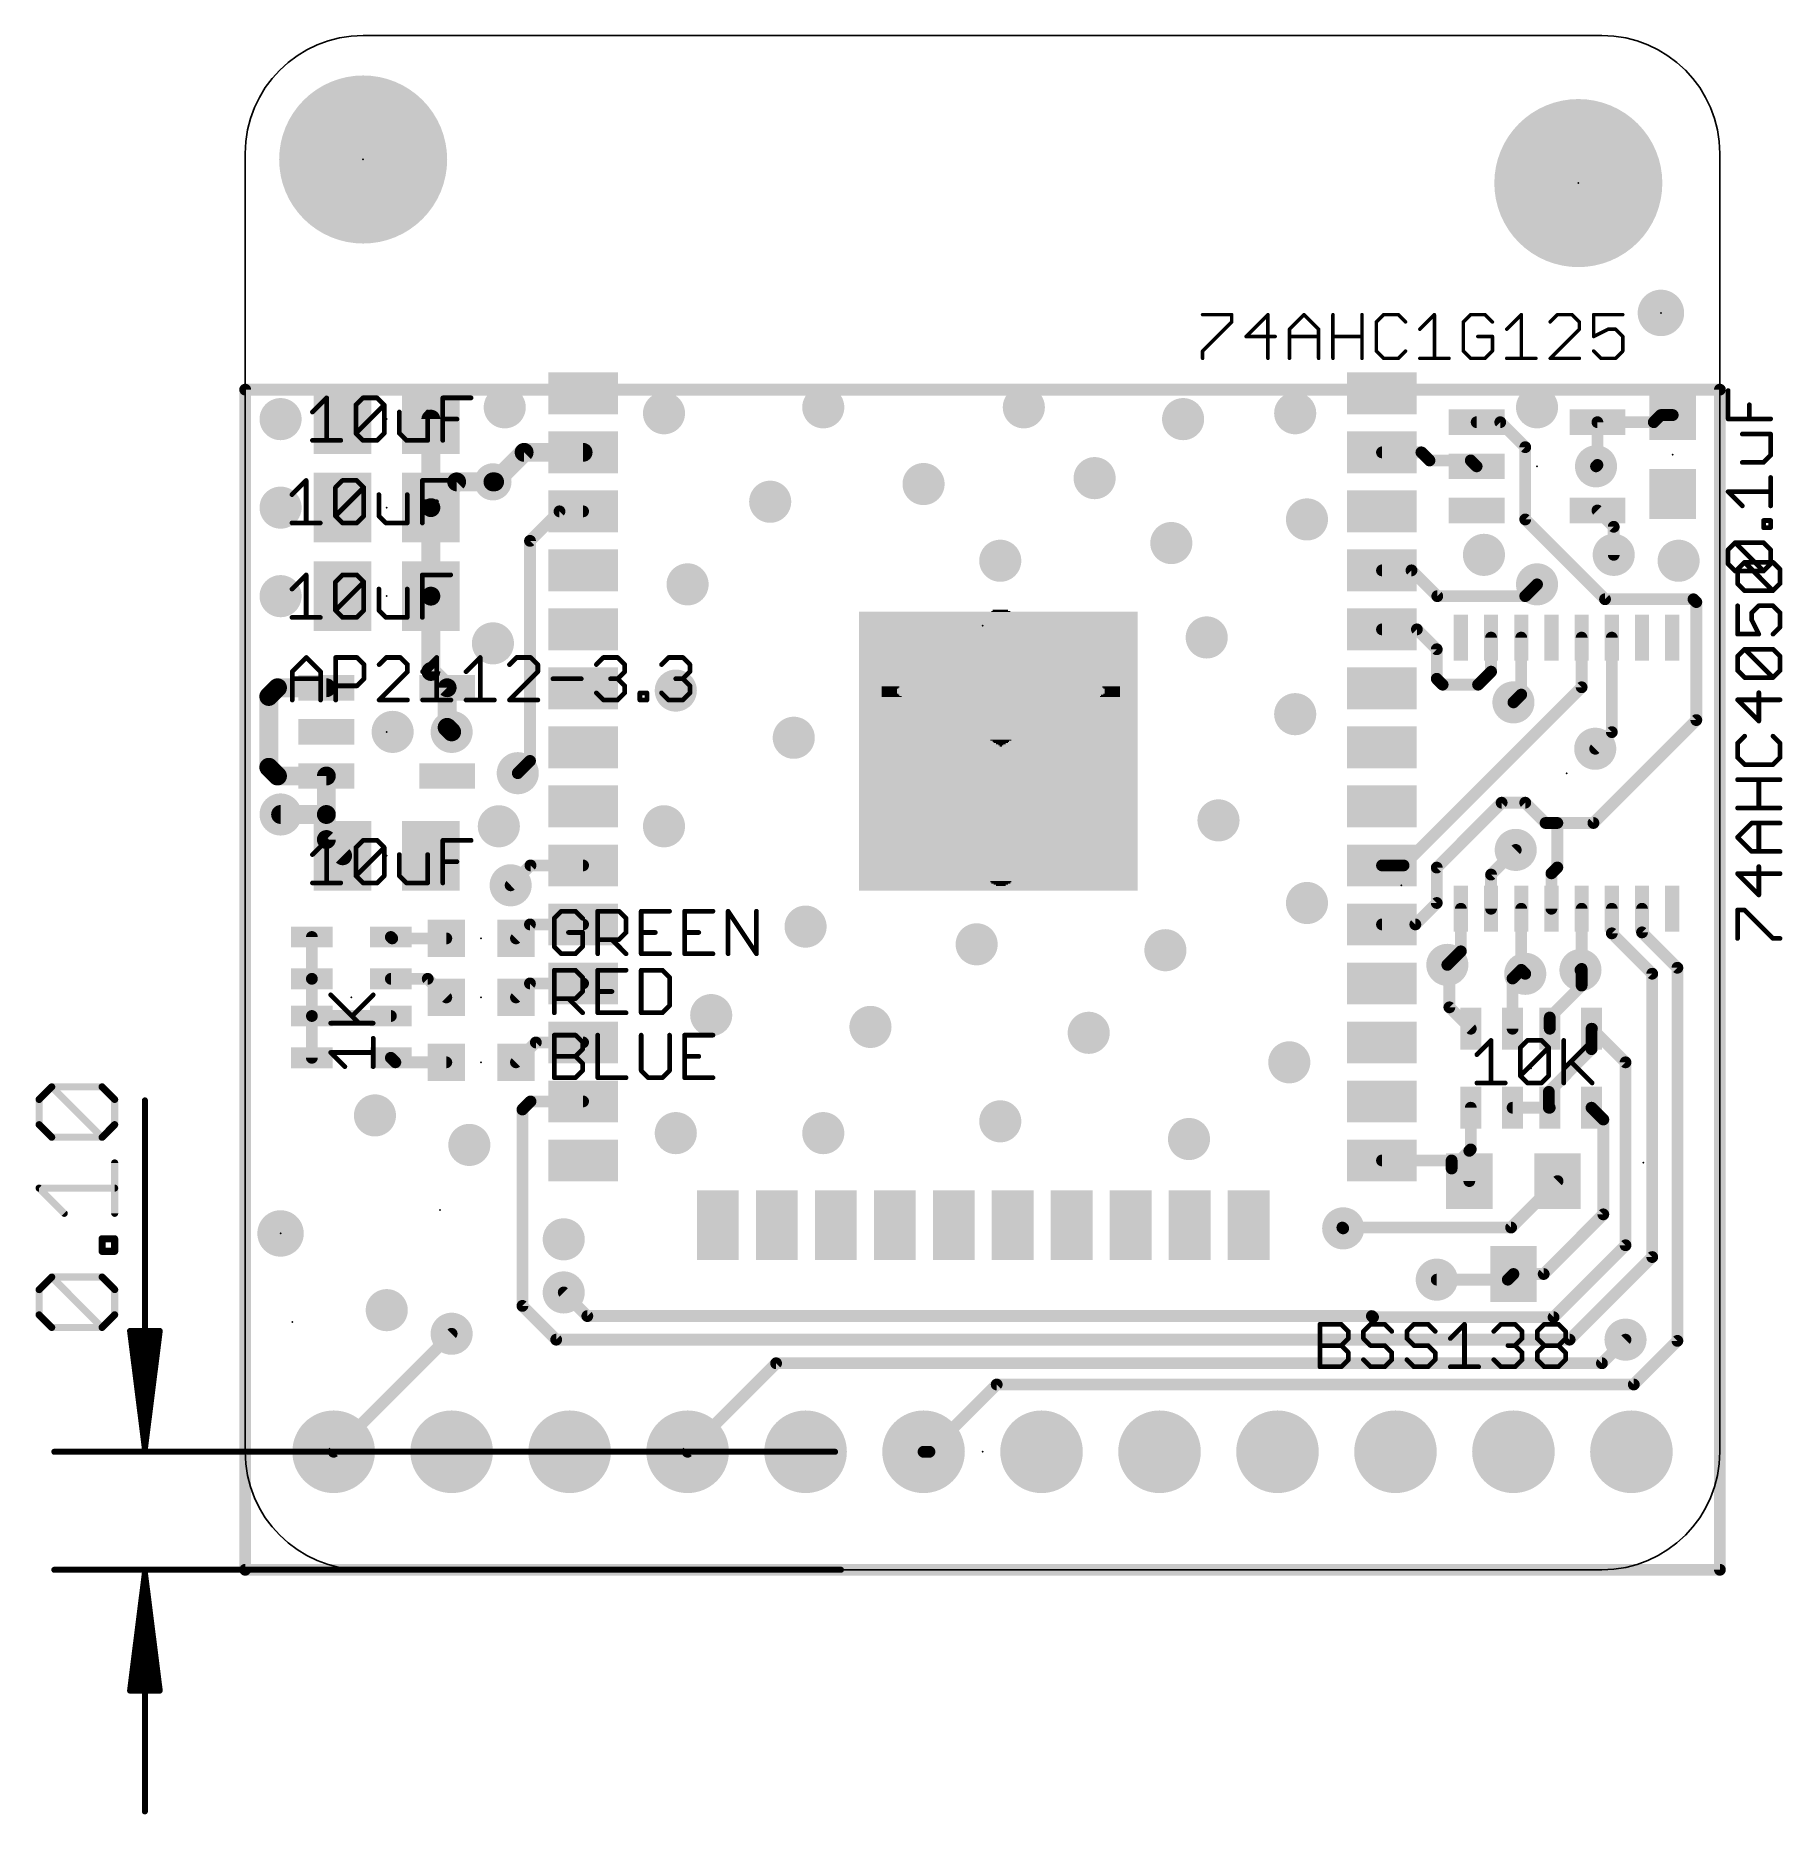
# Model space of a CAD drawing. Extents: x -4.5 to 33.1, y -5.3 to 33.
import ezdxf

# ---------------------------------------------------------------- set-up
doc = ezdxf.new("R2010")
doc.units = 0
for name, color, linetype in [('1', 12, 'CONTINUOUS'), ('17', 110, 'CONTINUOUS'), ('18', 110, 'CONTINUOUS'), ('20', 53, 'CONTINUOUS'), ('23', 53, 'CONTINUOUS'), ('24', 53, 'CONTINUOUS'), ('27', 4, 'CONTINUOUS'), ('30', 253, 'CONTINUOUS'), ('47', 253, 'CONTINUOUS')]:
    doc.layers.add(name, color=color, linetype=linetype)

# ---------------------------------------------------------------- blocks, each defined once
blk = doc.blocks.new('RECT')
blk.add_solid([(-0.5, -0.5), (0.5, -0.5), (-0.5, 0.5), (0.5, 0.5)])
blk = doc.blocks.new('PIE')
at = {"const_width": 0.5}
blk.add_lwpolyline([(0, -0.25, 1), (0, 0.25, 1), (0, -0.25)], format="xyb", dxfattribs=at)
blk = doc.blocks.new('ROUNDP')
at = {"const_width": 0.5}
blk.add_lwpolyline([(0, -0.25, 1), (0, 0.25, 1), (0, -0.25)], format="xyb", dxfattribs=at)
blk = doc.blocks.new('ROUNDV')
at = {"const_width": 0.5}
blk.add_lwpolyline([(0, -0.25, 1), (0, 0.25, 1), (0, -0.25)], format="xyb", dxfattribs=at)

msp = doc.modelspace()

# ---------------------------------------------------------------- linework, layer by layer
at = {"layer": '1'}
for points, const_width in [([(0, 25.4), (31.75, 25.4)], 0.254), ([(0, 0), (0, 25.4)], 0.254), ([(31.75, 25.4), (31.75, 0)], 0.254), ([(3.998, 24.765), (3.998, 22.86)], 0.4064), ([(30.48, 24.853), (30.326, 24.699)], 0.254), ([(30.734, 24.853), (30.48, 24.853)], 0.254), ([(27.021, 24.699), (26.513, 24.699)], 0.254), ([(27.559, 24.161), (27.021, 24.699)], 0.254), ([(29.113, 24.699), (29.113, 23.779)], 0.254), ([(29.113, 24.699), (30.326, 24.699)], 0.254), ([(6.005, 24.05), (5.37, 23.415)], 0.4064), ([(7.275, 24.05), (6.005, 24.05)], 0.4064), ([(24.475, 24.05), (25.323, 24.05)], 0.254), ([(25.497, 23.876), (25.323, 24.05)], 0.254), ([(27.559, 24.161), (27.559, 22.606)], 0.254), ([(26.386, 23.876), (25.497, 23.876)], 0.254), ([(26.513, 23.749), (26.386, 23.876)], 0.254), ([(29.113, 23.779), (29.083, 23.749)], 0.254), ([(4.553, 23.415), (3.998, 22.86)], 0.4064), ([(5.334, 23.415), (4.553, 23.415)], 0.4064), ([(5.37, 23.415), (5.334, 23.415)], 0.4064), ([(3.998, 22.86), (3.998, 20.955)], 0.4064), ([(6.767, 22.78), (6.132, 22.145)], 0.254), ([(7.275, 22.78), (6.767, 22.78)], 0.254), ([(29.2767, 20.8883), (27.559, 22.606)], 0.254), ([(29.464, 22.448), (29.113, 22.799)], 0.254), ([(6.132, 22.145), (6.132, 17.4084)], 0.254), ([(29.464, 22.448), (29.464, 21.844)], 0.254), ([(24.475, 21.51), (25.11, 21.51)], 0.254), ([(25.665, 20.955), (25.11, 21.51)], 0.254), ([(3.998, 20.955), (3.998, 19.3341)], 0.4064), ([(27.559, 20.955), (25.665, 20.955)], 0.254), ([(27.813, 21.209), (27.559, 20.955)], 0.254), ([(29.2767, 20.8883), (31.1817, 20.8883)], 0.254), ([(31.1817, 20.8883), (31.242, 20.828)], 0.254), ([(31.242, 20.828), (31.242, 18.288)], 0.254), ([(25.226, 20.24), (24.475, 20.24)], 0.254), ([(25.654, 19.812), (25.226, 20.24)], 0.254), ([(25.654, 19.812), (25.654, 19.177)], 0.254), ([(26.823, 20.0628), (26.823, 19.33)], 0.254), ([(27.473, 20.0628), (27.473, 18.837)], 0.254), ([(28.773, 20.0628), (28.773, 18.994)], 0.254), ([(29.423, 20.0628), (29.423, 18.0281)], 0.254), ([(4.3481, 18.984), (3.998, 19.3341)], 0.4064), ([(0.696, 18.984), (0.508, 18.796)], 0.4064), ([(1.7479, 18.984), (0.696, 18.984)], 0.4064), ([(4.3481, 18.1309), (4.3481, 18.984)], 0.4064), ([(25.781, 19.05), (25.654, 19.177)], 0.254), ([(26.543, 19.05), (25.781, 19.05)], 0.254), ([(26.823, 19.33), (26.543, 19.05)], 0.254), ([(0.508, 18.796), (0.508, 17.272)], 0.4064), ([(28.773, 18.994), (24.939, 15.16)], 0.254), ([(27.473, 18.837), (27.305, 18.669)], 0.254), ([(31.242, 18.288), (29.027, 16.073)], 0.254), ([(4.445, 18.034), (4.3481, 18.1309)], 0.4064), ([(29.423, 18.0281), (29.0655, 17.6706)], 0.254), ([(0.696, 17.084), (0.508, 17.272)], 0.4064), ([(1.7479, 17.084), (0.696, 17.084)], 0.4064), ([(1.7479, 17.084), (1.7479, 16.256)], 0.4064), ([(6.132, 17.4084), (5.8686, 17.145)], 0.254), ([(27.051, 16.51), (25.654, 15.113)], 0.254), ([(27.559, 16.51), (27.051, 16.51)], 0.254), ([(27.559, 16.51), (27.996, 16.073)], 0.254), ([(0.762, 16.256), (1.7479, 16.256)], 0.4064), ([(1.7479, 16.256), (1.7479, 15.7171)], 0.4064), ([(27.996, 16.073), (28.25, 16.073)], 0.254), ([(28.25, 16.073), (28.25, 15.1162)], 0.254), ([(29.027, 16.073), (28.25, 16.073)], 0.254), ([(2.098, 15.367), (1.7479, 15.7171)], 0.4064), ([(27.3546, 15.494), (26.823, 14.9624)], 0.254), ([(5.715, 14.732), (6.143, 15.16)], 0.254), ([(6.143, 15.16), (7.275, 15.16)], 0.254), ([(24.475, 15.16), (24.939, 15.16)], 0.254), ([(25.654, 14.351), (25.654, 15.113)], 0.254), ([(26.823, 14.2272), (26.823, 14.9624)], 0.254), ([(28.25, 15.1162), (28.123, 14.9892)], 0.254), ([(28.123, 14.9892), (28.123, 14.2272)], 0.254), ([(25.654, 14.351), (25.193, 13.89)], 0.254), ([(26.173, 14.2272), (26.173, 13.3109)], 0.254), ([(27.473, 14.2272), (27.473, 12.913)], 0.254), ([(28.773, 14.2272), (28.773, 12.9331)], 0.254), ([(29.423, 14.2272), (29.423, 13.6985)], 0.254), ([(30.073, 14.2272), (30.073, 13.7192)], 0.254), ([(6.131, 13.89), (5.83, 13.589)], 0.254), ([(7.275, 13.89), (6.131, 13.89)], 0.254), ([(25.193, 13.89), (24.475, 13.89)], 0.254), ([(30.2927, 12.8288), (29.423, 13.6985)], 0.254), ([(30.835, 12.9572), (30.073, 13.7192)], 0.254), ([(1.436, 13.619), (1.436, 12.719)], 0.254), ([(3.166, 13.589), (3.136, 13.619)], 0.254), ([(4.33, 13.589), (3.166, 13.589)], 0.254), ([(25.9256, 13.0635), (26.173, 13.3109)], 0.254), ([(25.8814, 13.0193), (25.9256, 13.0635)], 0.254), ([(25.9256, 12.1055), (25.9256, 13.0635)], 0.254), ([(27.286, 12.726), (27.473, 12.913)], 0.254), ([(27.473, 12.913), (27.559, 12.827)], 0.254), ([(28.773, 12.9331), (28.748, 12.9081)], 0.254), ([(28.773, 12.574), (28.773, 12.9331)], 0.254), ([(30.835, 12.9572), (30.835, 4.927)], 0.254), ([(1.436, 12.719), (1.436, 11.919)], 0.254), ([(3.93, 12.719), (3.136, 12.719)], 0.254), ([(4.33, 12.319), (3.93, 12.719)], 0.254), ([(6.131, 12.62), (5.83, 12.319)], 0.254), ([(7.275, 12.62), (6.131, 12.62)], 0.254), ([(27.286, 12.726), (27.286, 11.645)], 0.254), ([(28.086, 11.887), (28.773, 12.574)], 0.254), ([(30.2927, 12.8288), (30.2927, 6.731)], 0.254), ([(3.136, 11.919), (1.436, 11.919)], 0.254), ([(1.436, 11.919), (1.436, 11.019)], 0.254), ([(26.386, 11.645), (25.9256, 12.1055)], 0.254), ([(28.086, 11.645), (28.086, 11.887)], 0.254), ([(28.986, 11.645), (28.986, 11.206)], 0.254), ([(28.986, 11.645), (28.995, 11.645)], 0.254), ([(28.995, 11.645), (29.718, 10.922)], 0.254), ([(3.233, 10.922), (3.136, 11.019)], 0.254), ([(6.258, 11.35), (5.83, 10.922)], 0.254), ([(7.275, 11.35), (6.258, 11.35)], 0.254), ([(28.986, 11.206), (28.067, 10.287)], 0.254), ([(4.33, 10.922), (3.233, 10.922)], 0.254), ([(29.718, 10.922), (29.718, 6.985)], 0.254), ([(28.067, 10.287), (28.067, 9.945)], 0.254), ([(6.143, 10.08), (5.969, 9.906)], 0.254), ([(5.969, 9.906), (5.969, 5.6799)], 0.254), ([(7.275, 10.08), (6.143, 10.08)], 0.254), ([(26.386, 9.945), (26.386, 9.048)], 0.254), ([(27.286, 9.945), (28.067, 9.945)], 0.254), ([(28.067, 9.945), (28.086, 9.945)], 0.254), ([(29.24, 9.691), (28.986, 9.945)], 0.254), ([(29.24, 9.691), (29.24, 7.65)], 0.254), ([(24.475, 8.81), (25.974, 8.81)], 0.254), ([(26.355, 9.017), (25.974, 8.636)], 0.254), ([(25.974, 8.81), (25.974, 8.636)], 0.254), ([(26.386, 9.048), (26.355, 9.017)], 0.254), ([(26.355, 9.017), (26.355, 8.366)], 0.254), ([(28.255, 8.366), (27.255, 7.366)], 0.254), ([(27.956, 6.366), (29.24, 7.65)], 0.254), ([(27.255, 7.366), (23.622, 7.366)], 0.254), ([(23.6395, 7.3485), (23.622, 7.366)], 0.254), ([(29.718, 6.985), (28.1688, 5.4358)], 0.254), ([(30.2927, 6.731), (28.5147, 4.953)], 0.254), ([(27.1834, 6.2444), (25.654, 6.2444)], 0.254), ([(27.305, 6.366), (27.1834, 6.2444)], 0.254), ([(27.956, 6.366), (27.305, 6.366)], 0.254), ([(6.6959, 4.953), (5.969, 5.6799)], 0.254), ([(7.366, 5.461), (6.858, 5.969)], 0.254), ([(24.257, 5.461), (7.366, 5.461)], 0.254), ([(24.2822, 5.4358), (24.257, 5.461)], 0.254), ([(28.1688, 5.4358), (24.2822, 5.4358)], 0.254), ([(4.445, 5.08), (1.905, 2.54)], 0.254), ([(28.5147, 4.953), (6.6959, 4.953)], 0.254), ([(29.718, 4.953), (29.21, 4.445)], 0.254), ([(30.835, 4.927), (29.8958, 3.9878)], 0.254), ([(11.43, 4.445), (9.525, 2.54)], 0.254), ([(29.21, 4.445), (11.43, 4.445)], 0.254), ([(16.1798, 3.9878), (14.732, 2.54)], 0.254), ([(29.8958, 3.9878), (16.1798, 3.9878)], 0.254), ([(14.732, 2.54), (14.605, 2.54)], 0.254), ([(31.75, 0), (0, 0)], 0.254)]:
    msp.add_lwpolyline(points, dxfattribs=dict(at, const_width=const_width))
for points, const_width in [([(0, 25.4635, 1), (0, 25.3365)], 0.127), ([(0.0635, 25.4, 1), (-0.0635, 25.4)], 0.127), ([(31.8135, 25.4, 1), (31.6865, 25.4)], 0.127), ([(31.75, 25.3365, 1), (31.75, 25.4635)], 0.127), ([(4.0996, 24.765, 1), (3.8964, 24.765)], 0.2032), ([(30.48, 24.9165, 1), (30.48, 24.7895)], 0.127), ([(30.5249, 24.8081, 1), (30.4351, 24.8979)], 0.127), ([(30.734, 24.7895, 1), (30.734, 24.9165)], 0.127), ([(26.513, 24.7625, 1), (26.513, 24.6355)], 0.127), ([(27.0659, 24.7439, 1), (26.9761, 24.6541)], 0.127), ([(27.021, 24.6355, 1), (27.021, 24.7625)], 0.127), ([(29.1765, 24.699, 1), (29.0495, 24.699)], 0.127), ([(29.113, 24.7625, 1), (29.113, 24.6355)], 0.127), ([(30.2811, 24.7439, 1), (30.3709, 24.6541)], 0.127), ([(30.326, 24.6355, 1), (30.326, 24.7625)], 0.127), ([(6.005, 24.1516, 1), (6.005, 23.9484)], 0.2032), ([(6.0768, 23.9782, 1), (5.9332, 24.1218)], 0.2032), ([(7.275, 23.9484, 1), (7.275, 24.1516)], 0.2032), ([(24.475, 24.1135, 1), (24.475, 23.9865)], 0.127), ([(25.3679, 24.0949, 1), (25.2781, 24.0051)], 0.127), ([(25.323, 23.9865, 1), (25.323, 24.1135)], 0.127), ([(27.6225, 24.161, 1), (27.4955, 24.161)], 0.127), ([(27.5141, 24.1161, 1), (27.6039, 24.2059)], 0.127), ([(25.497, 23.9395, 1), (25.497, 23.8125)], 0.127), ([(25.4521, 23.8311, 1), (25.5419, 23.9209)], 0.127), ([(26.4309, 23.9209, 1), (26.3411, 23.8311)], 0.127), ([(26.386, 23.8125, 1), (26.386, 23.9395)], 0.127), ([(26.4681, 23.7041, 1), (26.5579, 23.7939)], 0.127), ([(29.0381, 23.7939, 1), (29.1279, 23.7041)], 0.127), ([(29.0495, 23.779, 1), (29.1765, 23.779)], 0.127), ([(29.1579, 23.7341, 1), (29.0681, 23.8239)], 0.127), ([(4.553, 23.5166, 1), (4.553, 23.3134)], 0.2032), ([(4.6248, 23.3432, 1), (4.4812, 23.4868)], 0.2032), ([(5.334, 23.5166, 1), (5.334, 23.3134)], 0.2032), ([(5.2982, 23.4868, 1), (5.4418, 23.3432)], 0.2032), ([(5.334, 23.3134, 1), (5.334, 23.5166)], 0.2032), ([(5.37, 23.3134, 1), (5.37, 23.5166)], 0.2032), ([(4.0996, 22.86, 1), (3.8964, 22.86)], 0.2032), ([(3.9262, 22.9318, 1), (4.0698, 22.7882)], 0.2032), ([(3.8964, 22.86, 1), (4.0996, 22.86)], 0.2032), ([(6.767, 22.8435, 1), (6.767, 22.7165)], 0.127), ([(6.8119, 22.7351, 1), (6.7221, 22.8249)], 0.127), ([(7.275, 22.7165, 1), (7.275, 22.8435)], 0.127), ([(27.6039, 22.6509, 1), (27.5141, 22.5611)], 0.127), ([(27.4955, 22.606, 1), (27.6225, 22.606)], 0.127), ([(29.1579, 22.8439, 1), (29.0681, 22.7541)], 0.127), ([(6.1955, 22.145, 1), (6.0685, 22.145)], 0.127), ([(6.0871, 22.1899, 1), (6.1769, 22.1001)], 0.127), ([(29.5275, 22.448, 1), (29.4005, 22.448)], 0.127), ([(29.4191, 22.4031, 1), (29.5089, 22.4929)], 0.127), ([(29.4005, 21.844, 1), (29.5275, 21.844)], 0.127), ([(24.475, 21.5735, 1), (24.475, 21.4465)], 0.127), ([(25.1549, 21.5549, 1), (25.0651, 21.4651)], 0.127), ([(25.11, 21.4465, 1), (25.11, 21.5735)], 0.127), ([(4.0996, 20.955, 1), (3.8964, 20.955)], 0.2032), ([(25.665, 21.0185, 1), (25.665, 20.8915)], 0.127), ([(25.6201, 20.9101, 1), (25.7099, 20.9999)], 0.127), ([(27.5141, 20.9999, 1), (27.6039, 20.9101)], 0.127), ([(27.559, 20.8915, 1), (27.559, 21.0185)], 0.127), ([(27.8579, 21.1641, 1), (27.7681, 21.2539)], 0.127), ([(3.8964, 20.955, 1), (4.0996, 20.955)], 0.2032), ([(29.2767, 20.9518, 1), (29.2767, 20.8248)], 0.127), ([(29.2318, 20.8434, 1), (29.3216, 20.9332)], 0.127), ([(31.2266, 20.9332, 1), (31.1368, 20.8434)], 0.127), ([(31.3055, 20.828, 1), (31.1785, 20.828)], 0.127), ([(31.1817, 20.8248, 1), (31.1817, 20.9518)], 0.127), ([(31.1971, 20.7831, 1), (31.2869, 20.8729)], 0.127), ([(24.475, 20.3035, 1), (24.475, 20.1765)], 0.127), ([(25.2709, 20.2849, 1), (25.1811, 20.1951)], 0.127), ([(25.226, 20.1765, 1), (25.226, 20.3035)], 0.127), ([(25.7175, 19.812, 1), (25.5905, 19.812)], 0.127), ([(25.6091, 19.7671, 1), (25.6989, 19.8569)], 0.127), ([(26.8865, 20.0628, 1), (26.7595, 20.0628)], 0.127), ([(27.5365, 20.0628, 1), (27.4095, 20.0628)], 0.127), ([(28.8365, 20.0628, 1), (28.7095, 20.0628)], 0.127), ([(29.4865, 20.0628, 1), (29.3595, 20.0628)], 0.127), ([(4.0698, 19.4059, 1), (3.9262, 19.2623)], 0.2032), ([(0.696, 19.0856, 1), (0.696, 18.8824)], 0.2032), ([(0.7678, 18.9122, 1), (0.6242, 19.0558)], 0.2032), ([(1.7479, 18.8824, 1), (1.7479, 19.0856)], 0.2032), ([(3.8964, 19.3341, 1), (4.0996, 19.3341)], 0.2032), ([(4.4497, 18.984, 1), (4.2465, 18.984)], 0.2032), ([(4.2763, 18.9122, 1), (4.4199, 19.0558)], 0.2032), ([(25.6989, 19.2219, 1), (25.6091, 19.1321)], 0.127), ([(25.5905, 19.177, 1), (25.7175, 19.177)], 0.127), ([(25.781, 19.1135, 1), (25.781, 18.9865)], 0.127), ([(25.7361, 19.0051, 1), (25.8259, 19.0949)], 0.127), ([(26.4981, 19.0949, 1), (26.5879, 19.0051)], 0.127), ([(26.543, 18.9865, 1), (26.543, 19.1135)], 0.127), ([(26.7595, 19.33, 1), (26.8865, 19.33)], 0.127), ([(26.8679, 19.2851, 1), (26.7781, 19.3749)], 0.127), ([(0.6096, 18.796, 1), (0.4064, 18.796)], 0.2032), ([(0.4362, 18.8678, 1), (0.5798, 18.7242)], 0.2032), ([(27.2601, 18.7139, 1), (27.3499, 18.6241)], 0.127), ([(27.4095, 18.837, 1), (27.5365, 18.837)], 0.127), ([(27.5179, 18.7921, 1), (27.4281, 18.8819)], 0.127), ([(28.7095, 18.994, 1), (28.8365, 18.994)], 0.127), ([(28.8179, 18.9491, 1), (28.7281, 19.0389)], 0.127), ([(31.2869, 18.2431, 1), (31.1971, 18.3329)], 0.127), ([(4.2465, 18.1309, 1), (4.4497, 18.1309)], 0.2032), ([(4.4199, 18.2027, 1), (4.2763, 18.0591)], 0.2032), ([(4.3732, 17.9622, 1), (4.5168, 18.1058)], 0.2032), ([(29.3595, 18.0281, 1), (29.4865, 18.0281)], 0.127), ([(29.4679, 17.9832, 1), (29.3781, 18.073)], 0.127), ([(31.1785, 18.288, 1), (31.3055, 18.288)], 0.127), ([(29.0205, 17.7155, 1), (29.1104, 17.6256)], 0.127), ([(0.4064, 17.272, 1), (0.6096, 17.272)], 0.2032), ([(0.5798, 17.3438, 1), (0.4362, 17.2002)], 0.2032), ([(0.696, 17.1856, 1), (0.696, 16.9824)], 0.2032), ([(0.6242, 17.0122, 1), (0.7678, 17.1558)], 0.2032), ([(1.8495, 17.084, 1), (1.6463, 17.084)], 0.2032), ([(1.7479, 16.9824, 1), (1.7479, 17.1856)], 0.2032), ([(5.8237, 17.1899, 1), (5.9135, 17.1001)], 0.127), ([(6.0685, 17.4084, 1), (6.1955, 17.4084)], 0.127), ([(6.1769, 17.3635, 1), (6.0871, 17.4533)], 0.127), ([(27.051, 16.5735, 1), (27.051, 16.4465)], 0.127), ([(27.0959, 16.4651, 1), (27.0061, 16.5549)], 0.127), ([(27.6039, 16.5549, 1), (27.5141, 16.4651)], 0.127), ([(27.559, 16.4465, 1), (27.559, 16.5735)], 0.127), ([(0.762, 16.3576, 1), (0.762, 16.1544)], 0.2032), ([(1.8495, 16.256, 1), (1.6463, 16.256)], 0.2032), ([(1.6463, 16.256, 1), (1.8495, 16.256)], 0.2032), ([(1.7479, 16.1544, 1), (1.7479, 16.3576)], 0.2032), ([(27.996, 16.1365, 1), (27.996, 16.0095)], 0.127), ([(27.9511, 16.0281, 1), (28.0409, 16.1179)], 0.127), ([(28.3135, 16.073, 1), (28.1865, 16.073)], 0.127), ([(28.25, 16.1365, 1), (28.25, 16.0095)], 0.127), ([(28.25, 16.0095, 1), (28.25, 16.1365)], 0.127), ([(28.9821, 16.1179, 1), (29.0719, 16.0281)], 0.127), ([(29.027, 16.0095, 1), (29.027, 16.1365)], 0.127), ([(1.6463, 15.7171, 1), (1.8495, 15.7171)], 0.2032), ([(1.8197, 15.7889, 1), (1.6761, 15.6453)], 0.2032), ([(2.0262, 15.2952, 1), (2.1698, 15.4388)], 0.2032), ([(27.3995, 15.4491, 1), (27.3097, 15.5389)], 0.127), ([(6.143, 15.2235, 1), (6.143, 15.0965)], 0.127), ([(6.1879, 15.1151, 1), (6.0981, 15.2049)], 0.127), ([(7.275, 15.0965, 1), (7.275, 15.2235)], 0.127), ([(24.475, 15.2235, 1), (24.475, 15.0965)], 0.127), ([(24.8941, 15.2049, 1), (24.9839, 15.1151)], 0.127), ([(24.939, 15.0965, 1), (24.939, 15.2235)], 0.127), ([(25.7175, 15.113, 1), (25.5905, 15.113)], 0.127), ([(25.6091, 15.1579, 1), (25.6989, 15.0681)], 0.127), ([(26.8865, 14.9624, 1), (26.7595, 14.9624)], 0.127), ([(26.7781, 15.0073, 1), (26.8679, 14.9175)], 0.127), ([(28.1865, 14.9892, 1), (28.0595, 14.9892)], 0.127), ([(28.0781, 15.0341, 1), (28.1679, 14.9443)], 0.127), ([(28.1865, 15.1162, 1), (28.3135, 15.1162)], 0.127), ([(28.2949, 15.0713, 1), (28.2051, 15.1611)], 0.127), ([(5.6701, 14.7769, 1), (5.7599, 14.6871)], 0.127), ([(25.5905, 14.351, 1), (25.7175, 14.351)], 0.127), ([(25.6989, 14.3061, 1), (25.6091, 14.3959)], 0.127), ([(26.2365, 14.2272, 1), (26.1095, 14.2272)], 0.127), ([(26.7595, 14.2272, 1), (26.8865, 14.2272)], 0.127), ([(27.5365, 14.2272, 1), (27.4095, 14.2272)], 0.127), ([(28.0595, 14.2272, 1), (28.1865, 14.2272)], 0.127), ([(28.8365, 14.2272, 1), (28.7095, 14.2272)], 0.127), ([(29.4865, 14.2272, 1), (29.3595, 14.2272)], 0.127), ([(30.1365, 14.2272, 1), (30.0095, 14.2272)], 0.127), ([(6.131, 13.9535, 1), (6.131, 13.8265)], 0.127), ([(6.1759, 13.8451, 1), (6.0861, 13.9349)], 0.127), ([(7.275, 13.8265, 1), (7.275, 13.9535)], 0.127), ([(24.475, 13.9535, 1), (24.475, 13.8265)], 0.127), ([(25.1481, 13.9349, 1), (25.2379, 13.8451)], 0.127), ([(25.193, 13.8265, 1), (25.193, 13.9535)], 0.127), ([(29.4679, 13.7434, 1), (29.3781, 13.6536)], 0.127), ([(30.1179, 13.7641, 1), (30.0281, 13.6743)], 0.127), ([(30.0095, 13.7192, 1), (30.1365, 13.7192)], 0.127), ([(1.4995, 13.619, 1), (1.3725, 13.619)], 0.127), ([(3.1809, 13.6639, 1), (3.0911, 13.5741)], 0.127), ([(3.166, 13.6525, 1), (3.166, 13.5255)], 0.127), ([(3.1211, 13.5441, 1), (3.2109, 13.6339)], 0.127), ([(4.33, 13.5255, 1), (4.33, 13.6525)], 0.127), ([(5.7851, 13.6339, 1), (5.8749, 13.5441)], 0.127), ([(26.2179, 13.266, 1), (26.1281, 13.3558)], 0.127), ([(29.3595, 13.6985, 1), (29.4865, 13.6985)], 0.127), ([(25.8365, 13.0642, 1), (25.9263, 12.9744)], 0.127), ([(25.9891, 13.0635, 1), (25.862, 13.0635)], 0.127), ([(25.8806, 13.1084, 1), (25.9705, 13.0185)], 0.127), ([(25.9705, 13.0185, 1), (25.8806, 13.1084)], 0.127), ([(26.1095, 13.3109, 1), (26.2365, 13.3109)], 0.127), ([(27.5179, 12.9579, 1), (27.4281, 12.8681)], 0.127), ([(27.5179, 12.8681, 1), (27.4281, 12.9579)], 0.127), ([(28.8365, 12.9331, 1), (28.7095, 12.9331)], 0.127), ([(28.8179, 12.8882, 1), (28.7281, 12.978)], 0.127), ([(30.8985, 12.9572, 1), (30.7715, 12.9572)], 0.127), ([(30.7901, 12.9123, 1), (30.8799, 13.0021)], 0.127), ([(1.4995, 12.719, 1), (1.3725, 12.719)], 0.127), ([(1.3725, 12.719, 1), (1.4995, 12.719)], 0.127), ([(3.136, 12.7825, 1), (3.136, 12.6555)], 0.127), ([(3.9749, 12.7639, 1), (3.8851, 12.6741)], 0.127), ([(3.93, 12.6555, 1), (3.93, 12.7825)], 0.127), ([(6.131, 12.6835, 1), (6.131, 12.5565)], 0.127), ([(6.1759, 12.5751, 1), (6.0861, 12.6649)], 0.127), ([(7.275, 12.5565, 1), (7.275, 12.6835)], 0.127), ([(27.3495, 12.726, 1), (27.2225, 12.726)], 0.127), ([(27.2411, 12.7709, 1), (27.3309, 12.6811)], 0.127), ([(27.4095, 12.913, 1), (27.5365, 12.913)], 0.127), ([(27.5141, 12.7821, 1), (27.6039, 12.8719)], 0.127), ([(28.703, 12.953, 1), (28.7929, 12.8631)], 0.127), ([(28.7095, 12.9331, 1), (28.8365, 12.9331)], 0.127), ([(28.7095, 12.574, 1), (28.8365, 12.574)], 0.127), ([(28.8179, 12.5291, 1), (28.7281, 12.6189)], 0.127), ([(30.3562, 12.8288, 1), (30.2292, 12.8288)], 0.127), ([(30.2478, 12.7839, 1), (30.3376, 12.8737)], 0.127), ([(4.2851, 12.2741, 1), (4.3749, 12.3639)], 0.127), ([(5.7851, 12.3639, 1), (5.8749, 12.2741)], 0.127), ([(1.436, 11.9825, 1), (1.436, 11.8555)], 0.127), ([(1.4995, 11.919, 1), (1.3725, 11.919)], 0.127), ([(1.3725, 11.919, 1), (1.4995, 11.919)], 0.127), ([(3.136, 11.8555, 1), (3.136, 11.9825)], 0.127), ([(25.9705, 12.1504, 1), (25.8806, 12.0605)], 0.127), ([(25.862, 12.1055, 1), (25.9891, 12.1055)], 0.127), ([(28.1495, 11.887, 1), (28.0225, 11.887)], 0.127), ([(28.0411, 11.9319, 1), (28.1309, 11.8421)], 0.127), ([(26.3411, 11.6001, 1), (26.4309, 11.6899)], 0.127), ([(27.2225, 11.645, 1), (27.3495, 11.645)], 0.127), ([(28.0225, 11.645, 1), (28.1495, 11.645)], 0.127), ([(29.0495, 11.645, 1), (28.9225, 11.645)], 0.127), ([(28.986, 11.7085, 1), (28.986, 11.5815)], 0.127), ([(29.0399, 11.6899, 1), (28.9501, 11.6001)], 0.127), ([(28.995, 11.5815, 1), (28.995, 11.7085)], 0.127), ([(3.1809, 11.0639, 1), (3.0911, 10.9741)], 0.127), ([(6.258, 11.4135, 1), (6.258, 11.2865)], 0.127), ([(6.3029, 11.3051, 1), (6.2131, 11.3949)], 0.127), ([(7.275, 11.2865, 1), (7.275, 11.4135)], 0.127), ([(28.9225, 11.206, 1), (29.0495, 11.206)], 0.127), ([(29.0309, 11.1611, 1), (28.9411, 11.2509)], 0.127), ([(1.3725, 11.019, 1), (1.4995, 11.019)], 0.127), ([(3.233, 10.9855, 1), (3.233, 10.8585)], 0.127), ([(3.1881, 10.8771, 1), (3.2779, 10.9669)], 0.127), ([(4.33, 10.8585, 1), (4.33, 10.9855)], 0.127), ([(5.7851, 10.9669, 1), (5.8749, 10.8771)], 0.127), ([(29.7815, 10.922, 1), (29.6545, 10.922)], 0.127), ([(29.6731, 10.8771, 1), (29.7629, 10.9669)], 0.127), ([(28.1305, 10.287, 1), (28.0035, 10.287)], 0.127), ([(28.0221, 10.3319, 1), (28.1119, 10.2421)], 0.127), ([(6.0325, 9.906, 1), (5.9055, 9.906)], 0.127), ([(5.9241, 9.9509, 1), (6.0139, 9.8611)], 0.127), ([(6.143, 10.1435, 1), (6.143, 10.0165)], 0.127), ([(6.1879, 10.0351, 1), (6.0981, 10.1249)], 0.127), ([(7.275, 10.0165, 1), (7.275, 10.1435)], 0.127), ([(26.4495, 9.945, 1), (26.3225, 9.945)], 0.127), ([(27.286, 10.0085, 1), (27.286, 9.8815)], 0.127), ([(28.067, 10.0085, 1), (28.067, 9.8815)], 0.127), ([(28.0035, 9.945, 1), (28.1305, 9.945)], 0.127), ([(28.067, 9.8815, 1), (28.067, 10.0085)], 0.127), ([(28.086, 9.8815, 1), (28.086, 10.0085)], 0.127), ([(29.0309, 9.9899, 1), (28.9411, 9.9001)], 0.127), ([(29.3035, 9.691, 1), (29.1765, 9.691)], 0.127), ([(29.1951, 9.6461, 1), (29.2849, 9.7359)], 0.127), ([(24.475, 8.8735, 1), (24.475, 8.7465)], 0.127), ([(26.0375, 8.81, 1), (25.9105, 8.81)], 0.127), ([(25.974, 8.7465, 1), (25.974, 8.8735)], 0.127), ([(26.4185, 9.017, 1), (26.2915, 9.017)], 0.127), ([(26.3101, 9.0619, 1), (26.3999, 8.9721)], 0.127), ([(26.3999, 8.9721, 1), (26.3101, 9.0619)], 0.127), ([(26.3225, 9.048, 1), (26.4495, 9.048)], 0.127), ([(26.4309, 9.0031, 1), (26.3411, 9.0929)], 0.127), ([(25.9291, 8.6809, 1), (26.0189, 8.5911)], 0.127), ([(25.9105, 8.636, 1), (26.0375, 8.636)], 0.127), ([(26.2915, 8.366, 1), (26.4185, 8.366)], 0.127), ([(28.2999, 8.3211, 1), (28.2101, 8.4109)], 0.127), ([(29.1765, 7.65, 1), (29.3035, 7.65)], 0.127), ([(29.2849, 7.6051, 1), (29.1951, 7.6949)], 0.127), ([(23.622, 7.4295, 1), (23.622, 7.3025)], 0.127), ([(23.6669, 7.4109, 1), (23.5771, 7.3211)], 0.127), ([(23.5946, 7.3035, 1), (23.6845, 7.3934)], 0.127), ([(27.2101, 7.4109, 1), (27.2999, 7.3211)], 0.127), ([(27.255, 7.3025, 1), (27.255, 7.4295)], 0.127), ([(29.6545, 6.985, 1), (29.7815, 6.985)], 0.127), ([(29.7629, 6.9401, 1), (29.6731, 7.0299)], 0.127), ([(30.2292, 6.731, 1), (30.3562, 6.731)], 0.127), ([(30.3376, 6.6861, 1), (30.2478, 6.7759)], 0.127), ([(25.654, 6.3079, 1), (25.654, 6.1809)], 0.127), ([(27.1385, 6.2893, 1), (27.2283, 6.1995)], 0.127), ([(27.1834, 6.1809, 1), (27.1834, 6.3079)], 0.127), ([(27.305, 6.4295, 1), (27.305, 6.3025)], 0.127), ([(27.3499, 6.3211, 1), (27.2601, 6.4109)], 0.127), ([(27.9111, 6.4109, 1), (28.0009, 6.3211)], 0.127), ([(27.956, 6.3025, 1), (27.956, 6.4295)], 0.127), ([(6.0139, 5.7248, 1), (5.9241, 5.635)], 0.127), ([(5.9055, 5.6799, 1), (6.0325, 5.6799)], 0.127), ([(6.9029, 6.0139, 1), (6.8131, 5.9241)], 0.127), ([(7.366, 5.5245, 1), (7.366, 5.3975)], 0.127), ([(7.3211, 5.4161, 1), (7.4109, 5.5059)], 0.127), ([(24.3019, 5.5059, 1), (24.2121, 5.4161)], 0.127), ([(24.2822, 5.4993, 1), (24.2822, 5.3723)], 0.127), ([(24.2373, 5.3909, 1), (24.3271, 5.4807)], 0.127), ([(24.257, 5.3975, 1), (24.257, 5.5245)], 0.127), ([(28.1239, 5.4807, 1), (28.2137, 5.3909)], 0.127), ([(28.1688, 5.3723, 1), (28.1688, 5.4993)], 0.127), ([(4.4899, 5.0351, 1), (4.4001, 5.1249)], 0.127), ([(6.6959, 5.0165, 1), (6.6959, 4.8895)], 0.127), ([(6.651, 4.9081, 1), (6.7408, 4.9979)], 0.127), ([(28.4698, 4.9979, 1), (28.5596, 4.9081)], 0.127), ([(28.5147, 4.8895, 1), (28.5147, 5.0165)], 0.127), ([(29.7629, 4.9081, 1), (29.6731, 4.9979)], 0.127), ([(30.7715, 4.927, 1), (30.8985, 4.927)], 0.127), ([(30.8799, 4.8821, 1), (30.7901, 4.9719)], 0.127), ([(11.43, 4.5085, 1), (11.43, 4.3815)], 0.127), ([(11.4749, 4.4001, 1), (11.3851, 4.4899)], 0.127), ([(29.1651, 4.4899, 1), (29.2549, 4.4001)], 0.127), ([(29.21, 4.3815, 1), (29.21, 4.5085)], 0.127), ([(16.1798, 4.0513, 1), (16.1798, 3.9243)], 0.127), ([(16.2247, 3.9429, 1), (16.1349, 4.0327)], 0.127), ([(29.8509, 4.0327, 1), (29.9407, 3.9429)], 0.127), ([(29.8958, 3.9243, 1), (29.8958, 4.0513)], 0.127), ([(1.8601, 2.5849, 1), (1.9499, 2.4951)], 0.127), ([(9.4801, 2.5849, 1), (9.5699, 2.4951)], 0.127), ([(14.605, 2.6035, 1), (14.605, 2.4765)], 0.127), ([(14.6871, 2.5849, 1), (14.7769, 2.4951)], 0.127), ([(14.732, 2.4765, 1), (14.732, 2.6035)], 0.127), ([(0, 0.0635, 1), (0, -0.0635)], 0.127), ([(-0.0635, 0, 1), (0.0635, 0)], 0.127), ([(31.6865, 0, 1), (31.8135, 0)], 0.127), ([(31.75, -0.0635, 1), (31.75, 0.0635)], 0.127)]:
    msp.add_lwpolyline(points, format="xyb", dxfattribs=dict(at, const_width=const_width))
at = {"layer": '20'}
for p, q in [((29.21, 33.02), (2.54, 33.02)), ((0, 30.48), (0, 2.54)), ((31.75, 2.54), (31.75, 30.48)), ((2.54, 0), (29.21, 0))]:
    msp.add_line(p, q, dxfattribs=at)
for centre, start, end in [((2.54, 30.48), 90, 180), ((29.21, 30.48), 0, 90), ((2.54, 2.54), 180, 270), ((29.21, 2.54), 270, 0)]:
    msp.add_arc(centre, 2.54, start, end, dxfattribs=at)
at = {"layer": '23'}
for p in [(2.54, 30.353), (28.702, 29.845), (30.48, 27.051), (3.048, 24.765), (27.813, 23.749), (30.734, 24.003), (3.048, 22.86), (3.048, 20.955), (15.875, 20.32), (3.048, 18.034), (28.448, 17.145), (3.048, 15.367), (5.08, 13.589), (2.286, 12.319), (5.08, 12.319), (5.08, 10.922), (27.686, 10.795), (27.305, 7.366), (0.762, 7.239), (1.016, 5.334), (15.875, 2.54)]:
    msp.add_point(p, dxfattribs=at)
at = {"layer": '24'}
for p in [(24.892, 14.732), (30.099, 8.763), (4.191, 7.747)]:
    msp.add_point(p, dxfattribs=at)
at = {"layer": '27'}
for points, const_width in [([(20.6121, 27.0328, 1), (20.6121, 26.9947)], 0.0381), ([(21.2582, 27.0137, 1), (21.2201, 27.0137)], 0.0381), ([(21.2201, 26.8569, 1), (21.2582, 26.8569)], 0.0381), ([(21.2526, 26.8435, 1), (21.2257, 26.8704)], 0.0381), ([(21.2392, 26.9947, 1), (21.2392, 27.0328)], 0.0381), ([(22.037, 27.0137, 1), (21.9989, 27.0137)], 0.0381), ([(22.0314, 27.0002, 1), (22.0044, 27.0272)], 0.0381), ([(22.8101, 27.0272, 1), (22.7832, 27.0002)], 0.0381), ([(22.8101, 27.0002, 1), (22.7832, 27.0272)], 0.0381), ([(23.4377, 27.0137, 1), (23.3996, 27.0137)], 0.0381), ([(24.0648, 27.0137, 1), (24.0267, 27.0137)], 0.0381), ([(24.3732, 26.8569, 1), (24.3351, 26.8569)], 0.0381), ([(24.3407, 26.8704, 1), (24.3676, 26.8435)], 0.0381), ([(24.5109, 27.0328, 1), (24.5109, 26.9947)], 0.0381), ([(24.5244, 27.0002, 1), (24.4975, 27.0272)], 0.0381), ([(24.8379, 27.0272, 1), (24.811, 27.0002)], 0.0381), ([(24.8245, 26.9947, 1), (24.8245, 27.0328)], 0.0381), ([(24.9678, 26.8435, 1), (24.9947, 26.8704)], 0.0381), ([(25.6223, 27.0137, 1), (25.5842, 27.0137)], 0.0381), ([(25.6167, 27.0002, 1), (25.5898, 27.0272)], 0.0381), ([(26.2443, 26.8569, 1), (26.2062, 26.8569)], 0.0381), ([(26.2117, 26.8704, 1), (26.2387, 26.8435)], 0.0381), ([(26.382, 27.0328, 1), (26.382, 26.9947)], 0.0381), ([(26.3954, 27.0002, 1), (26.3685, 27.0272)], 0.0381), ([(26.709, 27.0272, 1), (26.682, 27.0002)], 0.0381), ([(26.6955, 26.9947, 1), (26.6955, 27.0328)], 0.0381), ([(26.8388, 26.8435, 1), (26.8658, 26.8704)], 0.0381), ([(27.4933, 27.0137, 1), (27.4552, 27.0137)], 0.0381), ([(27.4877, 27.0002, 1), (27.4608, 27.0272)], 0.0381), ([(28.0828, 26.8704, 1), (28.1097, 26.8435)], 0.0381), ([(28.253, 27.0328, 1), (28.253, 26.9947)], 0.0381), ([(28.2665, 27.0002, 1), (28.2395, 27.0272)], 0.0381), ([(28.58, 27.0272, 1), (28.5531, 27.0002)], 0.0381), ([(28.5666, 26.9947, 1), (28.5666, 27.0328)], 0.0381), ([(28.7424, 26.8569, 1), (28.7043, 26.8569)], 0.0381), ([(28.7098, 26.8435, 1), (28.7368, 26.8704)], 0.0381), ([(29.0508, 27.0137, 1), (29.0127, 27.0137)], 0.0381), ([(29.0318, 27.0328, 1), (29.0318, 26.9947)], 0.0381), ([(29.6588, 26.9947, 1), (29.6588, 27.0328)], 0.0381), ([(21.5476, 26.5625, 1), (21.5476, 26.5244)], 0.0381), ([(21.5341, 26.5569, 1), (21.5611, 26.5299)], 0.0381), ([(22.1747, 26.5244, 1), (22.1747, 26.5625)], 0.0381), ([(22.5022, 26.7002, 1), (22.4641, 26.7002)], 0.0381), ([(22.4831, 26.5625, 1), (22.4831, 26.5244)], 0.0381), ([(22.4697, 26.7136, 1), (22.4966, 26.6867)], 0.0381), ([(23.1293, 26.7002, 1), (23.0912, 26.7002)], 0.0381), ([(23.0967, 26.6867, 1), (23.1237, 26.7136)], 0.0381), ([(23.1102, 26.5244, 1), (23.1102, 26.5625)], 0.0381), ([(23.4187, 26.5625, 1), (23.4187, 26.5244)], 0.0381), ([(24.0457, 26.5244, 1), (24.0457, 26.5625)], 0.0381), ([(25.2762, 26.7136, 1), (25.3032, 26.6867)], 0.0381), ([(26.5387, 26.5625, 1), (26.5387, 26.5244)], 0.0381), ([(26.8713, 26.5434, 1), (26.8332, 26.5434)], 0.0381), ([(26.8523, 26.5244, 1), (26.8523, 26.5625)], 0.0381), ([(27.1473, 26.7136, 1), (27.1742, 26.6867)], 0.0381), ([(28.7043, 26.7002, 1), (28.7424, 26.7002)], 0.0381), ([(28.7368, 26.6867, 1), (28.7098, 26.7136)], 0.0381), ([(29.0127, 26.5434, 1), (29.0508, 26.5434)], 0.0381), ([(29.0232, 26.5604, 1), (29.0403, 26.5264)], 0.0381), ([(29.3453, 26.7192, 1), (29.3453, 26.6811)], 0.0381), ([(29.3538, 26.6831, 1), (29.3368, 26.7172)], 0.0381), ([(29.5155, 26.7136, 1), (29.4886, 26.6867)], 0.0381), ([(29.5021, 26.6811, 1), (29.5021, 26.7192)], 0.0381), ([(29.6779, 26.5434, 1), (29.6398, 26.5434)], 0.0381), ([(29.6454, 26.5299, 1), (29.6723, 26.5569)], 0.0381), ([(20.6312, 26.2299, 1), (20.5931, 26.2299)], 0.0381), ([(20.5986, 26.2433, 1), (20.6256, 26.2164)], 0.0381), ([(20.5931, 26.0731, 1), (20.6312, 26.0731)], 0.0381), ([(21.9989, 26.0731, 1), (22.037, 26.0731)], 0.0381), ([(22.4641, 26.0731, 1), (22.5022, 26.0731)], 0.0381), ([(23.0912, 26.0731, 1), (23.1293, 26.0731)], 0.0381), ([(23.3996, 26.0731, 1), (23.4377, 26.0731)], 0.0381), ([(24.0267, 26.0731, 1), (24.0648, 26.0731)], 0.0381), ([(24.3676, 26.2433, 1), (24.3407, 26.2164)], 0.0381), ([(24.3351, 26.2299, 1), (24.3732, 26.2299)], 0.0381), ([(24.5109, 26.0922, 1), (24.5109, 26.0541)], 0.0381), ([(24.4975, 26.0596, 1), (24.5244, 26.0866)], 0.0381), ([(24.811, 26.0866, 1), (24.8379, 26.0596)], 0.0381), ([(24.8245, 26.0541, 1), (24.8245, 26.0922)], 0.0381), ([(24.9947, 26.2164, 1), (24.9678, 26.2433)], 0.0381), ([(25.2897, 26.0922, 1), (25.2897, 26.0541)], 0.0381), ([(25.5842, 26.0731, 1), (25.6223, 26.0731)], 0.0381), ([(25.9168, 26.0541, 1), (25.9168, 26.0922)], 0.0381), ([(26.2387, 26.2433, 1), (26.2117, 26.2164)], 0.0381), ([(26.2062, 26.2299, 1), (26.2443, 26.2299)], 0.0381), ([(26.382, 26.0922, 1), (26.382, 26.0541)], 0.0381), ([(26.3685, 26.0596, 1), (26.3954, 26.0866)], 0.0381), ([(26.682, 26.0866, 1), (26.709, 26.0596)], 0.0381), ([(26.6955, 26.0541, 1), (26.6955, 26.0922)], 0.0381), ([(26.8332, 26.2299, 1), (26.8713, 26.2299)], 0.0381), ([(26.8658, 26.2164, 1), (26.8388, 26.2433)], 0.0381), ([(27.1607, 26.0922, 1), (27.1607, 26.0541)], 0.0381), ([(27.4552, 26.0731, 1), (27.4933, 26.0731)], 0.0381), ([(27.7878, 26.0541, 1), (27.7878, 26.0922)], 0.0381), ([(28.0828, 26.0866, 1), (28.1097, 26.0596)], 0.0381), ([(28.0963, 26.0922, 1), (28.0963, 26.0541)], 0.0381), ([(28.7233, 26.0541, 1), (28.7233, 26.0922)], 0.0381), ([(29.0452, 26.2433, 1), (29.0183, 26.2164)], 0.0381), ([(29.1885, 26.0922, 1), (29.1885, 26.0541)], 0.0381), ([(29.1751, 26.0596, 1), (29.202, 26.0866)], 0.0381), ([(29.4886, 26.0866, 1), (29.5155, 26.0596)], 0.0381), ([(29.5021, 26.0541, 1), (29.5021, 26.0922)], 0.0381), ([(29.6398, 26.2299, 1), (29.6779, 26.2299)], 0.0381), ([(29.6723, 26.2164, 1), (29.6454, 26.2433)], 0.0381), ([(1.7783, 25.223, 1), (1.7275, 25.223)], 0.0508), ([(1.7708, 25.205, 1), (1.7349, 25.2409)], 0.0508), ([(2.5358, 25.2484, 1), (2.5358, 25.1976)], 0.0508), ([(2.5538, 25.205, 1), (2.5179, 25.2409)], 0.0508), ([(2.8589, 25.2409, 1), (2.8229, 25.205)], 0.0508), ([(2.8409, 25.1976, 1), (2.8409, 25.2484)], 0.0508), ([(4.2798, 25.223, 1), (4.229, 25.223)], 0.0508), ([(4.2544, 25.2484, 1), (4.2544, 25.1976)], 0.0508), ([(4.8645, 25.1976, 1), (4.8645, 25.2484)], 0.0508), ([(31.9524, 25.3794, 1), (31.9016, 25.3794)], 0.0508), ([(1.4298, 24.9359, 1), (1.4658, 24.9)], 0.0508), ([(2.4087, 25.0705, 1), (2.3579, 25.0705)], 0.0508), ([(2.3654, 25.0884, 1), (2.4013, 25.0525)], 0.0508), ([(3.0188, 25.0705, 1), (2.968, 25.0705)], 0.0508), ([(3.0114, 25.0525, 1), (2.9755, 25.0884)], 0.0508), ([(2.9755, 25.0525, 1), (3.0114, 25.0884)], 0.0508), ([(3.3442, 24.9179, 1), (3.2934, 24.9179)], 0.0508), ([(3.9544, 24.9179, 1), (3.9036, 24.9179)], 0.0508), ([(32.41, 25.0743, 1), (32.3592, 25.0743)], 0.0508), ([(2.4013, 24.4783, 1), (2.3654, 24.4424)], 0.0508), ([(2.3654, 24.4783, 1), (2.4013, 24.4424)], 0.0508), ([(3.0114, 24.4424, 1), (2.9755, 24.4783)], 0.0508), ([(3.3368, 24.4783, 1), (3.3009, 24.4424)], 0.0508), ([(4.2544, 24.7908, 1), (4.2544, 24.74)], 0.0508), ([(4.5594, 24.74, 1), (4.5594, 24.7908)], 0.0508), ([(31.927, 24.7947, 1), (31.927, 24.7439)], 0.0508), ([(31.9016, 24.7693, 1), (31.9524, 24.7693)], 0.0508), ([(32.3592, 24.7693, 1), (32.41, 24.7693)], 0.0508), ([(32.8422, 24.7439, 1), (32.8422, 24.7947)], 0.0508), ([(1.4478, 24.3332, 1), (1.4478, 24.2824)], 0.0508), ([(1.7275, 24.3078, 1), (1.7783, 24.3078)], 0.0508), ([(2.0579, 24.2824, 1), (2.0579, 24.3332)], 0.0508), ([(2.3579, 24.4603, 1), (2.4087, 24.4603)], 0.0508), ([(2.5358, 24.3332, 1), (2.5358, 24.2824)], 0.0508), ([(2.5179, 24.2898, 1), (2.5538, 24.3258)], 0.0508), ([(2.8229, 24.3258, 1), (2.8589, 24.2898)], 0.0508), ([(2.8409, 24.2824, 1), (2.8409, 24.3332)], 0.0508), ([(2.968, 24.4603, 1), (3.0188, 24.4603)], 0.0508), ([(3.2934, 24.4603, 1), (3.3442, 24.4603)], 0.0508), ([(3.4714, 24.3332, 1), (3.4714, 24.2824)], 0.0508), ([(3.4534, 24.2898, 1), (3.4893, 24.3258)], 0.0508), ([(3.9036, 24.3078, 1), (3.9544, 24.3078)], 0.0508), ([(3.929, 24.2824, 1), (3.929, 24.3332)], 0.0508), ([(4.229, 24.3078, 1), (4.2798, 24.3078)], 0.0508), ([(32.2321, 24.4693, 1), (32.2321, 24.4185)], 0.0508), ([(32.8676, 24.4439, 1), (32.8168, 24.4439)], 0.0508), ([(32.8422, 24.4185, 1), (32.8422, 24.4693)], 0.0508), ([(32.2321, 23.8592, 1), (32.2321, 23.8084)], 0.0508), ([(32.6717, 23.8517, 1), (32.7076, 23.8158)], 0.0508), ([(32.6897, 23.8084, 1), (32.6897, 23.8592)], 0.0508), ([(32.8168, 23.9863, 1), (32.8676, 23.9863)], 0.0508), ([(32.8602, 23.9683, 1), (32.8242, 24.0042)], 0.0508), ([(1.3382, 23.445, 1), (1.2874, 23.445)], 0.0508), ([(1.3307, 23.427, 1), (1.2948, 23.4629)], 0.0508), ([(2.0958, 23.4704, 1), (2.0958, 23.4196)], 0.0508), ([(2.1137, 23.427, 1), (2.0778, 23.4629)], 0.0508), ([(2.4188, 23.4629, 1), (2.3829, 23.427)], 0.0508), ([(2.4008, 23.4196, 1), (2.4008, 23.4704)], 0.0508), ([(3.8397, 23.445, 1), (3.7889, 23.445)], 0.0508), ([(3.8143, 23.4704, 1), (3.8143, 23.4196)], 0.0508), ([(4.4244, 23.4196, 1), (4.4244, 23.4704)], 0.0508), ([(32.8676, 23.5084, 1), (32.8168, 23.5084)], 0.0508), ([(0.9898, 23.1579, 1), (1.0257, 23.122)], 0.0508), ([(1.9686, 23.2925, 1), (1.9178, 23.2925)], 0.0508), ([(1.9253, 23.3104, 1), (1.9612, 23.2745)], 0.0508), ([(2.5788, 23.2925, 1), (2.528, 23.2925)], 0.0508), ([(2.5713, 23.2745, 1), (2.5354, 23.3104)], 0.0508), ([(2.5354, 23.2745, 1), (2.5713, 23.3104)], 0.0508), ([(2.9042, 23.1399, 1), (2.8534, 23.1399)], 0.0508), ([(3.5143, 23.1399, 1), (3.4635, 23.1399)], 0.0508), ([(3.8143, 23.0128, 1), (3.8143, 22.962)], 0.0508), ([(4.1193, 22.962, 1), (4.1193, 23.0128)], 0.0508), ([(31.945, 23.2213, 1), (31.9091, 23.1853)], 0.0508), ([(31.927, 23.2287, 1), (31.927, 23.1779)], 0.0508), ([(32.8422, 23.1779, 1), (32.8422, 23.2287)], 0.0508), ([(1.9178, 22.6823, 1), (1.9686, 22.6823)], 0.0508), ([(1.9612, 22.7003, 1), (1.9253, 22.6644)], 0.0508), ([(1.9253, 22.7003, 1), (1.9612, 22.6644)], 0.0508), ([(2.528, 22.6823, 1), (2.5788, 22.6823)], 0.0508), ([(2.5713, 22.6644, 1), (2.5354, 22.7003)], 0.0508), ([(2.8967, 22.7003, 1), (2.8608, 22.6644)], 0.0508), ([(2.8534, 22.6823, 1), (2.9042, 22.6823)], 0.0508), ([(32.2141, 22.8803, 1), (32.25, 22.9162)], 0.0508), ([(32.7151, 22.583, 1), (32.6643, 22.583)], 0.0508), ([(32.6897, 22.6084, 1), (32.6897, 22.5576)], 0.0508), ([(32.8168, 22.8982, 1), (32.8676, 22.8982)], 0.0508), ([(32.8676, 22.583, 1), (32.8168, 22.583)], 0.0508), ([(32.8422, 22.5576, 1), (32.8422, 22.6084)], 0.0508), ([(1.0077, 22.5552, 1), (1.0077, 22.5044)], 0.0508), ([(1.2874, 22.5298, 1), (1.3382, 22.5298)], 0.0508), ([(1.6178, 22.5044, 1), (1.6178, 22.5552)], 0.0508), ([(2.0958, 22.5552, 1), (2.0958, 22.5044)], 0.0508), ([(2.0778, 22.5118, 1), (2.1137, 22.5478)], 0.0508), ([(2.3829, 22.5478, 1), (2.4188, 22.5118)], 0.0508), ([(2.4008, 22.5044, 1), (2.4008, 22.5552)], 0.0508), ([(3.0313, 22.5552, 1), (3.0313, 22.5044)], 0.0508), ([(3.0133, 22.5118, 1), (3.0492, 22.5478)], 0.0508), ([(3.4635, 22.5298, 1), (3.5143, 22.5298)], 0.0508), ([(3.4889, 22.5044, 1), (3.4889, 22.5552)], 0.0508), ([(3.7889, 22.5298, 1), (3.8397, 22.5298)], 0.0508), ([(32.6897, 22.4559, 1), (32.6897, 22.4051)], 0.0508), ([(32.6643, 22.4305, 1), (32.7151, 22.4305)], 0.0508), ([(32.8168, 22.4305, 1), (32.8676, 22.4305)], 0.0508), ([(32.8422, 22.4051, 1), (32.8422, 22.4559)], 0.0508), ([(31.9524, 21.9526, 1), (31.9016, 21.9526)], 0.0508), ([(31.9091, 21.9705, 1), (31.945, 21.9346)], 0.0508), ([(32.0796, 22.1305, 1), (32.0796, 22.0797)], 0.0508), ([(32.0975, 22.123, 1), (32.0616, 22.0871)], 0.0508), ([(32.0975, 22.0871, 1), (32.0616, 22.123)], 0.0508), ([(32.7076, 22.123, 1), (32.6717, 22.0871)], 0.0508), ([(32.6897, 22.0797, 1), (32.6897, 22.1305)], 0.0508), ([(32.8676, 21.9526, 1), (32.8168, 21.9526)], 0.0508), ([(32.8242, 21.9346, 1), (32.8602, 21.9705)], 0.0508), ([(1.3382, 21.413, 1), (1.2874, 21.413)], 0.0508), ([(1.3307, 21.395, 1), (1.2948, 21.4309)], 0.0508), ([(2.0958, 21.4384, 1), (2.0958, 21.3876)], 0.0508), ([(2.1137, 21.395, 1), (2.0778, 21.4309)], 0.0508), ([(2.4188, 21.4309, 1), (2.3829, 21.395)], 0.0508), ([(2.4008, 21.3876, 1), (2.4008, 21.4384)], 0.0508), ([(3.8397, 21.413, 1), (3.7889, 21.413)], 0.0508), ([(3.8143, 21.4384, 1), (3.8143, 21.3876)], 0.0508), ([(4.4244, 21.3876, 1), (4.4244, 21.4384)], 0.0508), ([(31.945, 21.6655, 1), (31.9091, 21.6295)], 0.0508), ([(31.9016, 21.6475, 1), (31.9524, 21.6475)], 0.0508), ([(32.0796, 21.5204, 1), (32.0796, 21.4696)], 0.0508), ([(32.0616, 21.477, 1), (32.0975, 21.5129)], 0.0508), ([(32.1556, 21.5307, 1), (32.1048, 21.5307)], 0.0508), ([(32.1123, 21.5487, 1), (32.1482, 21.5128)], 0.0508), ([(32.2828, 21.7087, 1), (32.2828, 21.6579)], 0.0508), ([(32.3007, 21.7012, 1), (32.2648, 21.6653)], 0.0508), ([(32.3007, 21.6653, 1), (32.2648, 21.7012)], 0.0508), ([(32.6717, 21.5129, 1), (32.7076, 21.477)], 0.0508), ([(32.6717, 21.477, 1), (32.7076, 21.5129)], 0.0508), ([(32.6897, 21.4696, 1), (32.6897, 21.5204)], 0.0508), ([(32.8168, 21.6475, 1), (32.8676, 21.6475)], 0.0508), ([(32.8602, 21.6295, 1), (32.8242, 21.6655)], 0.0508), ([(32.9108, 21.7012, 1), (32.8749, 21.6653)], 0.0508), ([(32.8929, 21.6579, 1), (32.8929, 21.7087)], 0.0508), ([(33.0708, 21.5307, 1), (33.02, 21.5307)], 0.0508), ([(33.0274, 21.5128, 1), (33.0634, 21.5487)], 0.0508), ([(0.9898, 21.1259, 1), (1.0257, 21.09)], 0.0508), ([(1.9686, 21.2605, 1), (1.9178, 21.2605)], 0.0508), ([(1.9253, 21.2784, 1), (1.9612, 21.2425)], 0.0508), ([(2.5788, 21.2605, 1), (2.528, 21.2605)], 0.0508), ([(2.5713, 21.2425, 1), (2.5354, 21.2784)], 0.0508), ([(2.5354, 21.2425, 1), (2.5713, 21.2784)], 0.0508), ([(2.9042, 21.1079, 1), (2.8534, 21.1079)], 0.0508), ([(3.5143, 21.1079, 1), (3.4635, 21.1079)], 0.0508), ([(32.1048, 21.2257, 1), (32.1556, 21.2257)], 0.0508), ([(32.1482, 21.2436, 1), (32.1123, 21.2077)], 0.0508), ([(32.2828, 21.0986, 1), (32.2828, 21.0478)], 0.0508), ([(32.2648, 21.0552, 1), (32.3007, 21.0911)], 0.0508), ([(32.8749, 21.0911, 1), (32.9108, 21.0552)], 0.0508), ([(32.8749, 21.0552, 1), (32.9108, 21.0911)], 0.0508), ([(32.8929, 21.0478, 1), (32.8929, 21.0986)], 0.0508), ([(33.02, 21.2257, 1), (33.0708, 21.2257)], 0.0508), ([(33.0634, 21.2077, 1), (33.0274, 21.2436)], 0.0508), ([(1.9178, 20.6503, 1), (1.9686, 20.6503)], 0.0508), ([(1.9612, 20.6683, 1), (1.9253, 20.6324)], 0.0508), ([(1.9253, 20.6683, 1), (1.9612, 20.6324)], 0.0508), ([(2.528, 20.6503, 1), (2.5788, 20.6503)], 0.0508), ([(2.5713, 20.6324, 1), (2.5354, 20.6683)], 0.0508), ([(2.8967, 20.6683, 1), (2.8608, 20.6324)], 0.0508), ([(2.8534, 20.6503, 1), (2.9042, 20.6503)], 0.0508), ([(3.8143, 20.9808, 1), (3.8143, 20.93)], 0.0508), ([(4.1193, 20.93, 1), (4.1193, 20.9808)], 0.0508), ([(32.1556, 20.7477, 1), (32.1048, 20.7477)], 0.0508), ([(32.5878, 20.7732, 1), (32.5878, 20.7223)], 0.0508), ([(32.6058, 20.7298, 1), (32.5698, 20.7657)], 0.0508), ([(32.9108, 20.7657, 1), (32.8749, 20.7298)], 0.0508), ([(32.8929, 20.7223, 1), (32.8929, 20.7732)], 0.0508), ([(1.0077, 20.5232, 1), (1.0077, 20.4724)], 0.0508), ([(1.2874, 20.4978, 1), (1.3382, 20.4978)], 0.0508), ([(1.6178, 20.4724, 1), (1.6178, 20.5232)], 0.0508), ([(2.0958, 20.5232, 1), (2.0958, 20.4724)], 0.0508), ([(2.0778, 20.4798, 1), (2.1137, 20.5158)], 0.0508), ([(2.3829, 20.5158, 1), (2.4188, 20.4798)], 0.0508), ([(2.4008, 20.4724, 1), (2.4008, 20.5232)], 0.0508), ([(3.0313, 20.5232, 1), (3.0313, 20.4724)], 0.0508), ([(3.0133, 20.4798, 1), (3.0492, 20.5158)], 0.0508), ([(3.4635, 20.4978, 1), (3.5143, 20.4978)], 0.0508), ([(3.4889, 20.4724, 1), (3.4889, 20.5232)], 0.0508), ([(3.7889, 20.4978, 1), (3.8397, 20.4978)], 0.0508), ([(32.4607, 20.5952, 1), (32.4099, 20.5952)], 0.0508), ([(32.4173, 20.6132, 1), (32.4532, 20.5773)], 0.0508), ([(32.458, 20.454, 1), (32.4126, 20.4313)], 0.0508), ([(32.4099, 20.4427, 1), (32.4607, 20.4427)], 0.0508), ([(33.0708, 20.5952, 1), (33.02, 20.5952)], 0.0508), ([(33.02, 20.2902, 1), (33.0708, 20.2902)], 0.0508), ([(33.0274, 20.5773, 1), (33.0634, 20.6132)], 0.0508), ([(33.0634, 20.2722, 1), (33.0274, 20.3081)], 0.0508), ([(32.1302, 20.163, 1), (32.1302, 20.1122)], 0.0508), ([(32.1048, 20.1376, 1), (32.1556, 20.1376)], 0.0508), ([(32.5651, 20.1263, 1), (32.6105, 20.149)], 0.0508), ([(32.5878, 20.1122, 1), (32.5878, 20.163)], 0.0508), ([(32.8749, 20.1556, 1), (32.9108, 20.1197)], 0.0508), ([(1.3358, 19.6529, 1), (1.2999, 19.617)], 0.0508), ([(1.3358, 19.617, 1), (1.2999, 19.6529)], 0.0508), ([(1.9737, 19.635, 1), (1.9229, 19.635)], 0.0508), ([(1.9483, 19.6604, 1), (1.9483, 19.6096)], 0.0508), ([(2.4239, 19.6529, 1), (2.3879, 19.617)], 0.0508), ([(2.4059, 19.6096, 1), (2.4059, 19.6604)], 0.0508), ([(2.5838, 19.4825, 1), (2.533, 19.4825)], 0.0508), ([(2.5405, 19.4645, 1), (2.5764, 19.5004)], 0.0508), ([(2.8659, 19.5004, 1), (2.9018, 19.4645)], 0.0508), ([(3.0364, 19.6604, 1), (3.0364, 19.6096)], 0.0508), ([(3.0543, 19.617, 1), (3.0184, 19.6529)], 0.0508), ([(3.3594, 19.6529, 1), (3.3235, 19.617)], 0.0508), ([(3.3414, 19.6096, 1), (3.3414, 19.6604)], 0.0508), ([(3.5194, 19.4825, 1), (3.4686, 19.4825)], 0.0508), ([(3.476, 19.4645, 1), (3.5119, 19.5004)], 0.0508), ([(4.1498, 19.635, 1), (4.099, 19.635)], 0.0508), ([(4.1424, 19.617, 1), (4.1065, 19.6529)], 0.0508), ([(5.0853, 19.635, 1), (5.0345, 19.635)], 0.0508), ([(5.0779, 19.617, 1), (5.042, 19.6529)], 0.0508), ([(5.6724, 19.5004, 1), (5.7084, 19.4645)], 0.0508), ([(5.8429, 19.6604, 1), (5.8429, 19.6096)], 0.0508), ([(5.8609, 19.617, 1), (5.825, 19.6529)], 0.0508), ([(6.1659, 19.6529, 1), (6.13, 19.617)], 0.0508), ([(6.148, 19.6096, 1), (6.148, 19.6604)], 0.0508), ([(6.3259, 19.4825, 1), (6.2751, 19.4825)], 0.0508), ([(6.2826, 19.4645, 1), (6.3185, 19.5004)], 0.0508), ([(7.5435, 19.5004, 1), (7.5794, 19.4645)], 0.0508), ([(7.714, 19.6604, 1), (7.714, 19.6096)], 0.0508), ([(7.7319, 19.617, 1), (7.696, 19.6529)], 0.0508), ([(8.037, 19.6529, 1), (8.0011, 19.617)], 0.0508), ([(8.019, 19.6096, 1), (8.019, 19.6604)], 0.0508), ([(8.1969, 19.4825, 1), (8.1462, 19.4825)], 0.0508), ([(8.1536, 19.4645, 1), (8.1895, 19.5004)], 0.0508), ([(8.9467, 19.5004, 1), (8.9827, 19.4645)], 0.0508), ([(9.1172, 19.6604, 1), (9.1172, 19.6096)], 0.0508), ([(9.1352, 19.617, 1), (9.0993, 19.6529)], 0.0508), ([(9.4403, 19.6529, 1), (9.4043, 19.617)], 0.0508), ([(9.4223, 19.6096, 1), (9.4223, 19.6604)], 0.0508), ([(9.6002, 19.4825, 1), (9.5494, 19.4825)], 0.0508), ([(9.5569, 19.4645, 1), (9.5928, 19.5004)], 0.0508), ([(32.1556, 19.6597, 1), (32.1048, 19.6597)], 0.0508), ([(32.1123, 19.6777, 1), (32.1482, 19.6417)], 0.0508), ([(32.2828, 19.8376, 1), (32.2828, 19.7868)], 0.0508), ([(32.3007, 19.8302, 1), (32.2648, 19.7943)], 0.0508), ([(32.3007, 19.7943, 1), (32.2648, 19.8302)], 0.0508), ([(32.9108, 19.8302, 1), (32.8749, 19.7943)], 0.0508), ([(32.8929, 19.7868, 1), (32.8929, 19.8376)], 0.0508), ([(33.0708, 19.6597, 1), (33.02, 19.6597)], 0.0508), ([(33.0274, 19.6417, 1), (33.0634, 19.6777)], 0.0508), ([(1.0382, 19.3299, 1), (0.9874, 19.3299)], 0.0508), ([(0.9948, 19.3479, 1), (1.0308, 19.312)], 0.0508), ([(1.0128, 19.2028, 1), (1.0128, 19.152)], 0.0508), ([(1.6483, 19.3299, 1), (1.5975, 19.3299)], 0.0508), ([(1.605, 19.312, 1), (1.6409, 19.3479)], 0.0508), ([(1.6229, 19.152, 1), (1.6229, 19.2028)], 0.0508), ([(2.533, 19.1774, 1), (2.5838, 19.1774)], 0.0508), ([(2.5764, 19.1594, 1), (2.5405, 19.1954)], 0.0508), ([(3.4686, 19.3299, 1), (3.5194, 19.3299)], 0.0508), ([(3.5119, 19.312, 1), (3.476, 19.3479)], 0.0508), ([(3.8014, 19.3479, 1), (3.8373, 19.312)], 0.0508), ([(4.7369, 19.3479, 1), (4.7728, 19.312)], 0.0508), ([(6.2751, 19.3299, 1), (6.3259, 19.3299)], 0.0508), ([(6.3185, 19.312, 1), (6.2826, 19.3479)], 0.0508), ([(6.6259, 19.2028, 1), (6.6259, 19.152)], 0.0508), ([(7.236, 19.152, 1), (7.236, 19.2028)], 0.0508), ([(7.8665, 19.2028, 1), (7.8665, 19.152)], 0.0508), ([(8.037, 19.1954, 1), (8.0011, 19.1594)], 0.0508), ([(8.0011, 19.1954, 1), (8.037, 19.1594)], 0.0508), ([(8.019, 19.152, 1), (8.019, 19.2028)], 0.0508), ([(8.1462, 19.3299, 1), (8.1969, 19.3299)], 0.0508), ([(8.1895, 19.312, 1), (8.1536, 19.3479)], 0.0508), ([(9.2698, 19.2028, 1), (9.2698, 19.152)], 0.0508), ([(9.4403, 19.1954, 1), (9.4043, 19.1594)], 0.0508), ([(9.4043, 19.1954, 1), (9.4403, 19.1594)], 0.0508), ([(9.4223, 19.152, 1), (9.4223, 19.2028)], 0.0508), ([(9.5494, 19.3299, 1), (9.6002, 19.3299)], 0.0508), ([(9.5928, 19.312, 1), (9.5569, 19.3479)], 0.0508), ([(32.1048, 19.3546, 1), (32.1556, 19.3546)], 0.0508), ([(32.1482, 19.3726, 1), (32.1123, 19.3367)], 0.0508), ([(32.2828, 19.2275, 1), (32.2828, 19.1767)], 0.0508), ([(32.2648, 19.1842, 1), (32.3007, 19.2201)], 0.0508), ([(32.8749, 19.2201, 1), (32.9108, 19.1842)], 0.0508), ([(32.8749, 19.1842, 1), (32.9108, 19.2201)], 0.0508), ([(32.8929, 19.1767, 1), (32.8929, 19.2275)], 0.0508), ([(33.02, 19.3546, 1), (33.0708, 19.3546)], 0.0508), ([(33.0634, 19.3367, 1), (33.0274, 19.3726)], 0.0508), ([(1.9483, 19.0503, 1), (1.9483, 18.9995)], 0.0508), ([(2.3879, 19.0428, 1), (2.4239, 19.0069)], 0.0508), ([(2.4059, 18.9995, 1), (2.4059, 19.0503)], 0.0508), ([(2.8838, 18.7452, 1), (2.8838, 18.6944)], 0.0508), ([(2.8659, 18.7378, 1), (2.9018, 18.7018)], 0.0508), ([(3.494, 18.6944, 1), (3.494, 18.7452)], 0.0508), ([(3.8194, 18.7452, 1), (3.8194, 18.6944)], 0.0508), ([(4.4295, 18.6944, 1), (4.4295, 18.7452)], 0.0508), ([(4.7549, 18.7452, 1), (4.7549, 18.6944)], 0.0508), ([(5.365, 18.6944, 1), (5.365, 18.7452)], 0.0508), ([(5.6724, 18.7378, 1), (5.7084, 18.7018)], 0.0508), ([(5.6904, 18.7452, 1), (5.6904, 18.6944)], 0.0508), ([(6.3005, 18.6944, 1), (6.3005, 18.7452)], 0.0508), ([(7.5794, 18.8903, 1), (7.5435, 18.8544)], 0.0508), ([(7.714, 18.7452, 1), (7.714, 18.6944)], 0.0508), ([(7.696, 18.7018, 1), (7.7319, 18.7378)], 0.0508), ([(8.0011, 18.7378, 1), (8.037, 18.7018)], 0.0508), ([(8.019, 18.6944, 1), (8.019, 18.7452)], 0.0508), ([(8.1969, 19.0249, 1), (8.1462, 19.0249)], 0.0508), ([(8.1462, 18.8723, 1), (8.1969, 18.8723)], 0.0508), ([(8.1536, 19.0069, 1), (8.1895, 19.0428)], 0.0508), ([(8.1895, 18.8544, 1), (8.1536, 18.8903)], 0.0508), ([(8.497, 18.8977, 1), (8.497, 18.8469)], 0.0508), ([(8.5223, 18.8723, 1), (8.4716, 18.8723)], 0.0508), ([(8.497, 18.7452, 1), (8.497, 18.6944)], 0.0508), ([(8.6749, 18.8723, 1), (8.6241, 18.8723)], 0.0508), ([(8.6495, 18.8469, 1), (8.6495, 18.8977)], 0.0508), ([(8.6495, 18.6944, 1), (8.6495, 18.7452)], 0.0508), ([(8.9827, 18.8903, 1), (8.9467, 18.8544)], 0.0508), ([(9.1172, 18.7452, 1), (9.1172, 18.6944)], 0.0508), ([(9.0993, 18.7018, 1), (9.1352, 18.7378)], 0.0508), ([(9.4043, 18.7378, 1), (9.4403, 18.7018)], 0.0508), ([(9.4223, 18.6944, 1), (9.4223, 18.7452)], 0.0508), ([(9.6002, 19.0249, 1), (9.5494, 19.0249)], 0.0508), ([(9.5494, 18.8723, 1), (9.6002, 18.8723)], 0.0508), ([(9.5569, 19.0069, 1), (9.5928, 19.0428)], 0.0508), ([(9.5928, 18.8544, 1), (9.5569, 18.8903)], 0.0508), ([(32.1302, 18.7496, 1), (32.1302, 18.6988)], 0.0508), ([(32.1482, 18.7421, 1), (32.1123, 18.7062)], 0.0508), ([(32.6132, 18.8767, 1), (32.5624, 18.8767)], 0.0508), ([(33.0454, 18.6988, 1), (33.0454, 18.7496)], 0.0508), ([(0.9874, 18.7198, 1), (1.0382, 18.7198)], 0.0508), ([(1.5975, 18.7198, 1), (1.6483, 18.7198)], 0.0508), ([(1.9229, 18.7198, 1), (1.9737, 18.7198)], 0.0508), ([(4.099, 18.7198, 1), (4.1498, 18.7198)], 0.0508), ([(5.0345, 18.7198, 1), (5.0853, 18.7198)], 0.0508), ([(8.4716, 18.7198, 1), (8.5223, 18.7198)], 0.0508), ([(8.6241, 18.7198, 1), (8.6749, 18.7198)], 0.0508), ([(32.5624, 18.2666, 1), (32.6132, 18.2666)], 0.0508), ([(32.5698, 18.2486, 1), (32.6058, 18.2846)], 0.0508), ([(32.1556, 17.7887, 1), (32.1048, 17.7887)], 0.0508), ([(32.1123, 17.8066, 1), (32.1482, 17.7707)], 0.0508), ([(32.3007, 17.9232, 1), (32.2648, 17.9592)], 0.0508), ([(32.9108, 17.9592, 1), (32.8749, 17.9232)], 0.0508), ([(33.0708, 17.7887, 1), (33.02, 17.7887)], 0.0508), ([(33.0274, 17.7707, 1), (33.0634, 17.8066)], 0.0508), ([(32.1482, 17.5016, 1), (32.1123, 17.4656)], 0.0508), ([(32.1048, 17.4836, 1), (32.1556, 17.4836)], 0.0508), ([(32.2828, 17.3565, 1), (32.2828, 17.3057)], 0.0508), ([(32.2648, 17.3131, 1), (32.3007, 17.349)], 0.0508), ([(32.8749, 17.349, 1), (32.9108, 17.3131)], 0.0508), ([(32.8929, 17.3057, 1), (32.8929, 17.3565)], 0.0508), ([(33.02, 17.4836, 1), (33.0708, 17.4836)], 0.0508), ([(33.0634, 17.4656, 1), (33.0274, 17.5016)], 0.0508), ([(32.1302, 17.0311, 1), (32.1302, 16.9803)], 0.0508), ([(32.6132, 17.0057, 1), (32.5624, 17.0057)], 0.0508), ([(33.0454, 16.9803, 1), (33.0454, 17.0311)], 0.0508), ([(32.1302, 16.421, 1), (32.1302, 16.3702)], 0.0508), ([(32.4353, 16.0956, 1), (32.4353, 16.0448)], 0.0508), ([(32.4532, 16.0522, 1), (32.4173, 16.0881)], 0.0508), ([(32.5624, 16.3956, 1), (32.6132, 16.3956)], 0.0508), ([(32.6132, 16.0702, 1), (32.5624, 16.0702)], 0.0508), ([(33.0454, 16.3702, 1), (33.0454, 16.421)], 0.0508), ([(33.0454, 16.0448, 1), (33.0454, 16.0956)], 0.0508), ([(1.7783, 15.698, 1), (1.7275, 15.698)], 0.0508), ([(1.7708, 15.68, 1), (1.7349, 15.7159)], 0.0508), ([(2.5358, 15.7234, 1), (2.5358, 15.6726)], 0.0508), ([(2.5538, 15.68, 1), (2.5179, 15.7159)], 0.0508), ([(2.8589, 15.7159, 1), (2.8229, 15.68)], 0.0508), ([(2.8409, 15.6726, 1), (2.8409, 15.7234)], 0.0508), ([(4.2798, 15.698, 1), (4.229, 15.698)], 0.0508), ([(4.2544, 15.7234, 1), (4.2544, 15.6726)], 0.0508), ([(4.8645, 15.6726, 1), (4.8645, 15.7234)], 0.0508), ([(32.1482, 15.7831, 1), (32.1123, 15.7471)], 0.0508), ([(32.1123, 15.7831, 1), (32.1482, 15.7471)], 0.0508), ([(1.4298, 15.4109, 1), (1.4658, 15.375)], 0.0508), ([(2.4087, 15.5455, 1), (2.3579, 15.5455)], 0.0508), ([(2.3654, 15.5634, 1), (2.4013, 15.5275)], 0.0508), ([(3.0188, 15.5455, 1), (2.968, 15.5455)], 0.0508), ([(3.0114, 15.5275, 1), (2.9755, 15.5634)], 0.0508), ([(2.9755, 15.5275, 1), (3.0114, 15.5634)], 0.0508), ([(3.3442, 15.3929, 1), (3.2934, 15.3929)], 0.0508), ([(3.9544, 15.3929, 1), (3.9036, 15.3929)], 0.0508), ([(32.4353, 15.4854, 1), (32.4353, 15.4346)], 0.0508), ([(32.4173, 15.4421, 1), (32.4532, 15.478)], 0.0508), ([(32.5624, 15.46, 1), (32.6132, 15.46)], 0.0508), ([(33.0454, 15.4346, 1), (33.0454, 15.4854)], 0.0508), ([(2.3579, 14.9353, 1), (2.4087, 14.9353)], 0.0508), ([(2.4013, 14.9533, 1), (2.3654, 14.9174)], 0.0508), ([(2.3654, 14.9533, 1), (2.4013, 14.9174)], 0.0508), ([(2.968, 14.9353, 1), (3.0188, 14.9353)], 0.0508), ([(3.0114, 14.9174, 1), (2.9755, 14.9533)], 0.0508), ([(3.2934, 14.9353, 1), (3.3442, 14.9353)], 0.0508), ([(3.3368, 14.9533, 1), (3.3009, 14.9174)], 0.0508), ([(4.2544, 15.2658, 1), (4.2544, 15.215)], 0.0508), ([(4.5594, 15.215, 1), (4.5594, 15.2658)], 0.0508), ([(32.1302, 15.0075, 1), (32.1302, 14.9567)], 0.0508), ([(32.1482, 15.0001, 1), (32.1123, 14.9641)], 0.0508), ([(32.6132, 15.1346, 1), (32.5624, 15.1346)], 0.0508), ([(33.0454, 14.9567, 1), (33.0454, 15.0075)], 0.0508), ([(1.4478, 14.8082, 1), (1.4478, 14.7574)], 0.0508), ([(1.7275, 14.7828, 1), (1.7783, 14.7828)], 0.0508), ([(2.0579, 14.7574, 1), (2.0579, 14.8082)], 0.0508), ([(2.5358, 14.8082, 1), (2.5358, 14.7574)], 0.0508), ([(2.5179, 14.7648, 1), (2.5538, 14.8008)], 0.0508), ([(2.8229, 14.8008, 1), (2.8589, 14.7648)], 0.0508), ([(2.8409, 14.7574, 1), (2.8409, 14.8082)], 0.0508), ([(3.4714, 14.8082, 1), (3.4714, 14.7574)], 0.0508), ([(3.4534, 14.7648, 1), (3.4893, 14.8008)], 0.0508), ([(3.9036, 14.7828, 1), (3.9544, 14.7828)], 0.0508), ([(3.929, 14.7574, 1), (3.929, 14.8082)], 0.0508), ([(4.229, 14.7828, 1), (4.2798, 14.7828)], 0.0508), ([(32.5624, 14.5245, 1), (32.6132, 14.5245)], 0.0508), ([(32.5698, 14.5066, 1), (32.6058, 14.5425)], 0.0508), ([(6.8073, 14.1994, 1), (6.8073, 14.1486)], 0.0508), ([(6.8253, 14.156, 1), (6.7894, 14.1919)], 0.0508), ([(7.1304, 14.1919, 1), (7.0944, 14.156)], 0.0508), ([(7.1124, 14.1486, 1), (7.1124, 14.1994)], 0.0508), ([(7.6157, 14.174, 1), (7.5649, 14.174)], 0.0508), ([(7.5903, 14.1994, 1), (7.5903, 14.1486)], 0.0508), ([(8.0659, 14.1919, 1), (8.0299, 14.156)], 0.0508), ([(8.0479, 14.1486, 1), (8.0479, 14.1994)], 0.0508), ([(8.5258, 14.1994, 1), (8.5258, 14.1486)], 0.0508), ([(8.5512, 14.174, 1), (8.5004, 14.174)], 0.0508), ([(9.136, 14.1486, 1), (9.136, 14.1994)], 0.0508), ([(9.4614, 14.1994, 1), (9.4614, 14.1486)], 0.0508), ([(9.4868, 14.174, 1), (9.436, 14.174)], 0.0508), ([(10.0715, 14.1486, 1), (10.0715, 14.1994)], 0.0508), ([(10.418, 14.1881, 1), (10.3757, 14.1599)], 0.0508), ([(10.4223, 14.174, 1), (10.3715, 14.174)], 0.0508), ([(11.0324, 14.174, 1), (10.9816, 14.174)], 0.0508), ([(32.1556, 14.1991, 1), (32.1048, 14.1991)], 0.0508), ([(32.1302, 14.2245, 1), (32.1302, 14.1737)], 0.0508), ([(32.3007, 14.2171, 1), (32.2648, 14.1812)], 0.0508), ([(32.2828, 14.1737, 1), (32.2828, 14.2245)], 0.0508), ([(6.6802, 14.0215, 1), (6.6294, 14.0215)], 0.0508), ([(6.6368, 14.0394, 1), (6.6728, 14.0035)], 0.0508), ([(7.247, 14.0035, 1), (7.2829, 14.0394)], 0.0508), ([(8.2258, 14.0215, 1), (8.175, 14.0215)], 0.0508), ([(8.1825, 14.0035, 1), (8.2184, 14.0394)], 0.0508), ([(6.6728, 13.4293, 1), (6.6368, 13.3934)], 0.0508), ([(6.6294, 13.4113, 1), (6.6802, 13.4113)], 0.0508), ([(6.9599, 13.7418, 1), (6.9599, 13.691)], 0.0508), ([(7.2903, 13.7164, 1), (7.2395, 13.7164)], 0.0508), ([(7.2395, 13.4113, 1), (7.2903, 13.4113)], 0.0508), ([(7.2829, 13.3934, 1), (7.247, 13.4293)], 0.0508), ([(7.2649, 13.691, 1), (7.2649, 13.7418)], 0.0508), ([(7.5903, 13.5893, 1), (7.5903, 13.5385)], 0.0508), ([(7.9133, 13.5818, 1), (7.8774, 13.5459)], 0.0508), ([(8.0299, 13.5818, 1), (8.0659, 13.5459)], 0.0508), ([(8.0479, 13.5385, 1), (8.0479, 13.5893)], 0.0508), ([(8.175, 13.7164, 1), (8.2258, 13.7164)], 0.0508), ([(8.2184, 13.6984, 1), (8.1825, 13.7344)], 0.0508), ([(8.5258, 13.7418, 1), (8.5258, 13.691)], 0.0508), ([(8.8309, 13.691, 1), (8.8309, 13.7418)], 0.0508), ([(9.4614, 13.7418, 1), (9.4614, 13.691)], 0.0508), ([(9.7664, 13.691, 1), (9.7664, 13.7418)], 0.0508), ([(32.1048, 13.589, 1), (32.1556, 13.589)], 0.0508), ([(32.8929, 13.6144, 1), (32.8929, 13.5636)], 0.0508), ([(32.8749, 13.571, 1), (32.9108, 13.607)], 0.0508), ([(33.0454, 13.5636, 1), (33.0454, 13.6144)], 0.0508), ([(6.8073, 13.2842, 1), (6.8073, 13.2334)], 0.0508), ([(6.7894, 13.2408, 1), (6.8253, 13.2768)], 0.0508), ([(7.0944, 13.2768, 1), (7.1304, 13.2408)], 0.0508), ([(7.1124, 13.2334, 1), (7.1124, 13.2842)], 0.0508), ([(7.5649, 13.2588, 1), (7.6157, 13.2588)], 0.0508), ([(8.1825, 13.2408, 1), (8.2184, 13.2768)], 0.0508), ([(8.5258, 13.2842, 1), (8.5258, 13.2334)], 0.0508), ([(8.5004, 13.2588, 1), (8.5512, 13.2588)], 0.0508), ([(9.136, 13.2334, 1), (9.136, 13.2842)], 0.0508), ([(9.4614, 13.2842, 1), (9.4614, 13.2334)], 0.0508), ([(9.436, 13.2588, 1), (9.4868, 13.2588)], 0.0508), ([(10.0715, 13.2334, 1), (10.0715, 13.2842)], 0.0508), ([(10.3715, 13.2588, 1), (10.4223, 13.2588)], 0.0508), ([(10.9816, 13.2588, 1), (11.0324, 13.2588)], 0.0508), ([(10.9859, 13.2447, 1), (11.0281, 13.2729)], 0.0508), ([(6.6802, 12.904, 1), (6.6294, 12.904)], 0.0508), ([(6.6548, 12.9294, 1), (6.6548, 12.8786)], 0.0508), ([(7.1304, 12.9219, 1), (7.0944, 12.886)], 0.0508), ([(7.1124, 12.8786, 1), (7.1124, 12.9294)], 0.0508), ([(7.2903, 12.7515, 1), (7.2395, 12.7515)], 0.0508), ([(7.247, 12.7335, 1), (7.2829, 12.7694)], 0.0508), ([(7.5903, 12.9294, 1), (7.5903, 12.8786)], 0.0508), ([(7.6157, 12.904, 1), (7.5649, 12.904)], 0.0508), ([(8.2004, 12.8786, 1), (8.2004, 12.9294)], 0.0508), ([(8.5512, 12.904, 1), (8.5004, 12.904)], 0.0508), ([(8.5258, 12.9294, 1), (8.5258, 12.8786)], 0.0508), ([(9.0014, 12.9219, 1), (8.9655, 12.886)], 0.0508), ([(8.9834, 12.8786, 1), (8.9834, 12.9294)], 0.0508), ([(9.1614, 12.7515, 1), (9.1106, 12.7515)], 0.0508), ([(9.118, 12.7335, 1), (9.1539, 12.7694)], 0.0508), ([(1.859, 12.3924, 1), (1.8231, 12.3564)], 0.0508), ([(2.7742, 12.3564, 1), (2.7382, 12.3924)], 0.0508), ([(6.6548, 12.3193, 1), (6.6548, 12.2685)], 0.0508), ([(6.9778, 12.3118, 1), (6.9419, 12.2759)], 0.0508), ([(7.0944, 12.3118, 1), (7.1304, 12.2759)], 0.0508), ([(7.1124, 12.2685, 1), (7.1124, 12.3193)], 0.0508), ([(7.2395, 12.4464, 1), (7.2903, 12.4464)], 0.0508), ([(7.2829, 12.4284, 1), (7.247, 12.4644)], 0.0508), ([(7.5903, 12.4718, 1), (7.5903, 12.421)], 0.0508), ([(7.8954, 12.421, 1), (7.8954, 12.4718)], 0.0508), ([(2.2806, 11.9348, 1), (2.3166, 11.8988)], 0.0508), ([(6.6294, 11.9888, 1), (6.6802, 11.9888)], 0.0508), ([(7.247, 11.9708, 1), (7.2829, 12.0068)], 0.0508), ([(7.5903, 12.0142, 1), (7.5903, 11.9634)], 0.0508), ([(7.5649, 11.9888, 1), (7.6157, 11.9888)], 0.0508), ([(8.2004, 11.9634, 1), (8.2004, 12.0142)], 0.0508), ([(8.5258, 12.0142, 1), (8.5258, 11.9634)], 0.0508), ([(8.5004, 11.9888, 1), (8.5512, 11.9888)], 0.0508), ([(8.9655, 12.0068, 1), (9.0014, 11.9708)], 0.0508), ([(8.9834, 11.9634, 1), (8.9834, 12.0142)], 0.0508), ([(9.1106, 12.1413, 1), (9.1614, 12.1413)], 0.0508), ([(9.1539, 12.1234, 1), (9.118, 12.1593)], 0.0508), ([(1.841, 11.7897, 1), (1.841, 11.7389)], 0.0508), ([(2.4332, 11.7463, 1), (2.4691, 11.7822)], 0.0508), ([(2.7816, 11.4389, 1), (2.7308, 11.4389)], 0.0508), ([(2.7562, 11.7389, 1), (2.7562, 11.7897)], 0.0508), ([(6.6802, 11.507, 1), (6.6294, 11.507)], 0.0508), ([(6.6548, 11.5324, 1), (6.6548, 11.4816)], 0.0508), ([(7.1304, 11.5249, 1), (7.0944, 11.489)], 0.0508), ([(7.1124, 11.4816, 1), (7.1124, 11.5324)], 0.0508), ([(7.6157, 11.507, 1), (7.5649, 11.507)], 0.0508), ([(8.5512, 11.507, 1), (8.5004, 11.507)], 0.0508), ([(9.1614, 11.507, 1), (9.1106, 11.507)], 0.0508), ([(9.4614, 11.5324, 1), (9.4614, 11.4816)], 0.0508), ([(9.4868, 11.507, 1), (9.436, 11.507)], 0.0508), ([(10.0715, 11.4816, 1), (10.0715, 11.5324)], 0.0508), ([(1.841, 11.1592, 1), (1.841, 11.1084)], 0.0508), ([(1.859, 11.1518, 1), (1.8231, 11.1159)], 0.0508), ([(2.7562, 11.1084, 1), (2.7562, 11.1592)], 0.0508), ([(7.2903, 11.3544, 1), (7.2395, 11.3544)], 0.0508), ([(7.2395, 11.2019, 1), (7.2903, 11.2019)], 0.0508), ([(7.247, 11.3365, 1), (7.2829, 11.3724)], 0.0508), ([(7.2829, 11.184, 1), (7.247, 11.2199)], 0.0508), ([(26.4998, 11.1059, 1), (26.5358, 11.07)], 0.0508), ([(26.8483, 11.393, 1), (26.7975, 11.393)], 0.0508), ([(26.8408, 11.375, 1), (26.8049, 11.4109)], 0.0508), ([(27.4787, 11.2405, 1), (27.4279, 11.2405)], 0.0508), ([(27.4354, 11.2584, 1), (27.4713, 11.2225)], 0.0508), ([(27.6058, 11.4184, 1), (27.6058, 11.3676)], 0.0508), ([(27.6238, 11.375, 1), (27.5879, 11.4109)], 0.0508), ([(27.9289, 11.4109, 1), (27.8929, 11.375)], 0.0508), ([(27.9109, 11.3676, 1), (27.9109, 11.4184)], 0.0508), ([(28.0888, 11.2405, 1), (28.038, 11.2405)], 0.0508), ([(28.0814, 11.2225, 1), (28.0455, 11.2584)], 0.0508), ([(28.0455, 11.2225, 1), (28.0814, 11.2584)], 0.0508), ([(28.4142, 11.393, 1), (28.3634, 11.393)], 0.0508), ([(29.0169, 11.375, 1), (28.981, 11.4109)], 0.0508), ([(2.1281, 10.8108, 1), (2.164, 10.8467)], 0.0508), ([(2.7308, 10.8288, 1), (2.7816, 10.8288)], 0.0508), ([(6.6548, 11.0748, 1), (6.6548, 11.024)], 0.0508), ([(7.1304, 11.0674, 1), (7.0944, 11.0314)], 0.0508), ([(7.0944, 11.0674, 1), (7.1304, 11.0314)], 0.0508), ([(7.1124, 11.024, 1), (7.1124, 11.0748)], 0.0508), ([(7.2903, 10.8969, 1), (7.2395, 10.8969)], 0.0508), ([(7.2395, 10.7443, 1), (7.2903, 10.7443)], 0.0508), ([(7.247, 10.8789, 1), (7.2829, 10.9148)], 0.0508), ([(7.2829, 10.7264, 1), (7.247, 10.7623)], 0.0508), ([(8.5004, 10.7443, 1), (8.5512, 10.7443)], 0.0508), ([(8.5438, 10.7623, 1), (8.5079, 10.7264)], 0.0508), ([(9.1106, 10.7443, 1), (9.1614, 10.7443)], 0.0508), ([(9.1539, 10.7264, 1), (9.118, 10.7623)], 0.0508), ([(9.4614, 11.0748, 1), (9.4614, 11.024)], 0.0508), ([(9.7664, 11.024, 1), (9.7664, 11.0748)], 0.0508), ([(28.3709, 10.8008, 1), (28.4068, 10.7649)], 0.0508), ([(28.5593, 10.9534, 1), (28.5234, 10.9174)], 0.0508), ([(6.6548, 10.6172, 1), (6.6548, 10.5664)], 0.0508), ([(6.6294, 10.5918, 1), (6.6802, 10.5918)], 0.0508), ([(7.0944, 10.6098, 1), (7.1304, 10.5738)], 0.0508), ([(7.1124, 10.5664, 1), (7.1124, 10.6172)], 0.0508), ([(7.5903, 10.6172, 1), (7.5903, 10.5664)], 0.0508), ([(7.5649, 10.5918, 1), (7.6157, 10.5918)], 0.0508), ([(8.2004, 10.5664, 1), (8.2004, 10.6172)], 0.0508), ([(8.6784, 10.6172, 1), (8.6784, 10.5664)], 0.0508), ([(8.6604, 10.5738, 1), (8.6963, 10.6098)], 0.0508), ([(8.9655, 10.6098, 1), (9.0014, 10.5738)], 0.0508), ([(8.9834, 10.5664, 1), (8.9834, 10.6172)], 0.0508), ([(9.4614, 10.6172, 1), (9.4614, 10.5664)], 0.0508), ([(9.436, 10.5918, 1), (9.4868, 10.5918)], 0.0508), ([(10.0715, 10.5664, 1), (10.0715, 10.6172)], 0.0508), ([(26.5178, 10.5032, 1), (26.5178, 10.4524)], 0.0508), ([(26.7975, 10.4778, 1), (26.8483, 10.4778)], 0.0508), ([(27.1279, 10.4524, 1), (27.1279, 10.5032)], 0.0508), ([(27.4279, 10.6303, 1), (27.4787, 10.6303)], 0.0508), ([(27.4713, 10.6483, 1), (27.4354, 10.6124)], 0.0508), ([(27.4354, 10.6483, 1), (27.4713, 10.6124)], 0.0508), ([(27.6058, 10.5032, 1), (27.6058, 10.4524)], 0.0508), ([(27.5879, 10.4598, 1), (27.6238, 10.4958)], 0.0508), ([(27.8929, 10.4958, 1), (27.9289, 10.4598)], 0.0508), ([(27.9109, 10.4524, 1), (27.9109, 10.5032)], 0.0508), ([(28.038, 10.6303, 1), (28.0888, 10.6303)], 0.0508), ([(28.0814, 10.6124, 1), (28.0455, 10.6483)], 0.0508), ([(28.3634, 10.4778, 1), (28.4142, 10.4778)], 0.0508), ([(28.981, 10.4598, 1), (29.0169, 10.4958)], 0.0508), ([(23.1651, 5.284, 1), (23.1143, 5.284)], 0.0508), ([(23.1397, 5.3094, 1), (23.1397, 5.2586)], 0.0508), ([(23.6152, 5.3019, 1), (23.5793, 5.266)], 0.0508), ([(23.5973, 5.2586, 1), (23.5973, 5.3094)], 0.0508), ([(23.7752, 5.1315, 1), (23.7244, 5.1315)], 0.0508), ([(23.7244, 4.9789, 1), (23.7752, 4.9789)], 0.0508), ([(23.7318, 5.1135, 1), (23.7678, 5.1494)], 0.0508), ([(23.7678, 4.961, 1), (23.7318, 4.9969)], 0.0508), ([(24.1006, 5.1315, 1), (24.0498, 5.1315)], 0.0508), ([(24.0572, 5.1494, 1), (24.0932, 5.1135)], 0.0508), ([(24.0932, 4.9969, 1), (24.0572, 4.961)], 0.0508), ([(24.0498, 4.9789, 1), (24.1006, 4.9789)], 0.0508), ([(24.2277, 5.3094, 1), (24.2277, 5.2586)], 0.0508), ([(24.2457, 5.266, 1), (24.2098, 5.3019)], 0.0508), ([(24.5508, 5.3019, 1), (24.5148, 5.266)], 0.0508), ([(24.5328, 5.2586, 1), (24.5328, 5.3094)], 0.0508), ([(24.6674, 5.1135, 1), (24.7033, 5.1494)], 0.0508), ([(25.0361, 5.1315, 1), (24.9853, 5.1315)], 0.0508), ([(24.9853, 4.9789, 1), (25.0361, 4.9789)], 0.0508), ([(24.9928, 5.1494, 1), (25.0287, 5.1135)], 0.0508), ([(25.0287, 4.9969, 1), (24.9928, 4.961)], 0.0508), ([(25.1633, 5.3094, 1), (25.1633, 5.2586)], 0.0508), ([(25.1812, 5.266, 1), (25.1453, 5.3019)], 0.0508), ([(25.4863, 5.3019, 1), (25.4504, 5.266)], 0.0508), ([(25.4683, 5.2586, 1), (25.4683, 5.3094)], 0.0508), ([(25.6029, 5.1135, 1), (25.6388, 5.1494)], 0.0508), ([(25.9283, 4.9969, 1), (25.9642, 4.961)], 0.0508), ([(26.2767, 5.284, 1), (26.2259, 5.284)], 0.0508), ([(26.2693, 5.266, 1), (26.2333, 5.3019)], 0.0508), ([(26.8638, 5.1494, 1), (26.8997, 5.1135)], 0.0508), ([(27.0343, 5.3094, 1), (27.0343, 5.2586)], 0.0508), ([(27.0522, 5.266, 1), (27.0163, 5.3019)], 0.0508), ([(27.3573, 5.3019, 1), (27.3214, 5.266)], 0.0508), ([(27.3393, 5.2586, 1), (27.3393, 5.3094)], 0.0508), ([(27.5173, 5.1315, 1), (27.4665, 5.1315)], 0.0508), ([(27.4665, 4.9789, 1), (27.5173, 4.9789)], 0.0508), ([(27.4739, 5.1135, 1), (27.5098, 5.1494)], 0.0508), ([(27.5098, 4.961, 1), (27.4739, 4.9969)], 0.0508), ([(27.8427, 5.1315, 1), (27.7919, 5.1315)], 0.0508), ([(27.7993, 5.1494, 1), (27.8352, 5.1135)], 0.0508), ([(27.8352, 4.9969, 1), (27.7993, 4.961)], 0.0508), ([(27.7919, 4.9789, 1), (27.8427, 4.9789)], 0.0508), ([(27.9698, 5.3094, 1), (27.9698, 5.2586)], 0.0508), ([(27.9878, 5.266, 1), (27.9518, 5.3019)], 0.0508), ([(28.2928, 5.3019, 1), (28.2569, 5.266)], 0.0508), ([(28.2749, 5.2586, 1), (28.2749, 5.3094)], 0.0508), ([(28.4528, 5.1315, 1), (28.402, 5.1315)], 0.0508), ([(28.402, 4.9789, 1), (28.4528, 4.9789)], 0.0508), ([(28.4094, 5.1135, 1), (28.4454, 5.1494)], 0.0508), ([(28.4454, 4.961, 1), (28.4094, 4.9969)], 0.0508), ([(23.1397, 4.8518, 1), (23.1397, 4.801)], 0.0508), ([(23.6152, 4.8444, 1), (23.5793, 4.8084)], 0.0508), ([(23.5793, 4.8444, 1), (23.6152, 4.8084)], 0.0508), ([(23.5973, 4.801, 1), (23.5973, 4.8518)], 0.0508), ([(23.7752, 4.6739, 1), (23.7244, 4.6739)], 0.0508), ([(23.7318, 4.6559, 1), (23.7678, 4.6918)], 0.0508), ([(24.2277, 4.8518, 1), (24.2277, 4.801)], 0.0508), ([(24.2098, 4.8084, 1), (24.2457, 4.8444)], 0.0508), ([(24.5508, 4.8444, 1), (24.5148, 4.8084)], 0.0508), ([(24.5328, 4.801, 1), (24.5328, 4.8518)], 0.0508), ([(24.7107, 4.6739, 1), (24.6599, 4.6739)], 0.0508), ([(24.6674, 4.6559, 1), (24.7033, 4.6918)], 0.0508), ([(25.1633, 4.8518, 1), (25.1633, 4.801)], 0.0508), ([(25.1453, 4.8084, 1), (25.1812, 4.8444)], 0.0508), ([(25.4863, 4.8444, 1), (25.4504, 4.8084)], 0.0508), ([(25.4683, 4.801, 1), (25.4683, 4.8518)], 0.0508), ([(25.6462, 4.6739, 1), (25.5954, 4.6739)], 0.0508), ([(25.6029, 4.6559, 1), (25.6388, 4.6918)], 0.0508), ([(27.1868, 4.8518, 1), (27.1868, 4.801)], 0.0508), ([(27.3573, 4.8444, 1), (27.3214, 4.8084)], 0.0508), ([(27.3214, 4.8444, 1), (27.3573, 4.8084)], 0.0508), ([(27.3393, 4.801, 1), (27.3393, 4.8518)], 0.0508), ([(27.5173, 4.6739, 1), (27.4665, 4.6739)], 0.0508), ([(27.4739, 4.6559, 1), (27.5098, 4.6918)], 0.0508), ([(27.8427, 4.6739, 1), (27.7919, 4.6739)], 0.0508), ([(27.7993, 4.6918, 1), (27.8352, 4.6559)], 0.0508), ([(27.9698, 4.8518, 1), (27.9698, 4.801)], 0.0508), ([(27.9878, 4.8084, 1), (27.9518, 4.8444)], 0.0508), ([(27.9518, 4.8084, 1), (27.9878, 4.8444)], 0.0508), ([(28.2928, 4.8444, 1), (28.2569, 4.8084)], 0.0508), ([(28.2569, 4.8444, 1), (28.2928, 4.8084)], 0.0508), ([(28.2749, 4.801, 1), (28.2749, 4.8518)], 0.0508), ([(28.4528, 4.6739, 1), (28.402, 4.6739)], 0.0508), ([(28.4094, 4.6559, 1), (28.4454, 4.6918)], 0.0508), ([(23.1397, 4.3942, 1), (23.1397, 4.3434)], 0.0508), ([(23.1143, 4.3688, 1), (23.1651, 4.3688)], 0.0508), ([(23.5793, 4.3868, 1), (23.6152, 4.3508)], 0.0508), ([(23.5973, 4.3434, 1), (23.5973, 4.3942)], 0.0508), ([(23.7244, 4.5213, 1), (23.7752, 4.5213)], 0.0508), ([(23.7678, 4.5034, 1), (23.7318, 4.5393)], 0.0508), ([(24.0932, 4.5393, 1), (24.0572, 4.5034)], 0.0508), ([(24.2277, 4.3942, 1), (24.2277, 4.3434)], 0.0508), ([(24.2098, 4.3508, 1), (24.2457, 4.3868)], 0.0508), ([(24.5148, 4.3868, 1), (24.5508, 4.3508)], 0.0508), ([(24.5328, 4.3434, 1), (24.5328, 4.3942)], 0.0508), ([(24.6599, 4.5213, 1), (24.7107, 4.5213)], 0.0508), ([(24.7033, 4.5034, 1), (24.6674, 4.5393)], 0.0508), ([(25.0287, 4.5393, 1), (24.9928, 4.5034)], 0.0508), ([(25.1633, 4.3942, 1), (25.1633, 4.3434)], 0.0508), ([(25.1453, 4.3508, 1), (25.1812, 4.3868)], 0.0508), ([(25.4504, 4.3868, 1), (25.4863, 4.3508)], 0.0508), ([(25.4683, 4.3434, 1), (25.4683, 4.3942)], 0.0508), ([(25.5954, 4.5213, 1), (25.6462, 4.5213)], 0.0508), ([(25.6388, 4.5034, 1), (25.6029, 4.5393)], 0.0508), ([(25.9462, 4.3942, 1), (25.9462, 4.3434)], 0.0508), ([(26.2259, 4.3688, 1), (26.2767, 4.3688)], 0.0508), ([(26.5564, 4.3434, 1), (26.5564, 4.3942)], 0.0508), ([(26.8997, 4.5393, 1), (26.8638, 4.5034)], 0.0508), ([(27.0343, 4.3942, 1), (27.0343, 4.3434)], 0.0508), ([(27.0163, 4.3508, 1), (27.0522, 4.3868)], 0.0508), ([(27.3214, 4.3868, 1), (27.3573, 4.3508)], 0.0508), ([(27.3393, 4.3434, 1), (27.3393, 4.3942)], 0.0508), ([(27.4665, 4.5213, 1), (27.5173, 4.5213)], 0.0508), ([(27.5098, 4.5034, 1), (27.4739, 4.5393)], 0.0508), ([(27.8352, 4.5393, 1), (27.7993, 4.5034)], 0.0508), ([(27.7919, 4.5213, 1), (27.8427, 4.5213)], 0.0508), ([(27.9698, 4.3942, 1), (27.9698, 4.3434)], 0.0508), ([(27.9518, 4.3508, 1), (27.9878, 4.3868)], 0.0508), ([(28.2569, 4.3868, 1), (28.2928, 4.3508)], 0.0508), ([(28.2749, 4.3434, 1), (28.2749, 4.3942)], 0.0508), ([(28.402, 4.5213, 1), (28.4528, 4.5213)], 0.0508), ([(28.4454, 4.5034, 1), (28.4094, 4.5393)], 0.0508)]:
    msp.add_lwpolyline(points, format="xyb", dxfattribs=dict(at, const_width=const_width))
for points, const_width in [([(20.6121, 27.0137), (21.2392, 27.0137)], 0.0762), ([(21.2392, 26.8569), (20.6121, 26.2299)], 0.0762), ([(21.2392, 27.0137), (21.2392, 26.8569)], 0.0762), ([(22.0179, 27.0137), (21.5476, 26.5434)], 0.0762), ([(22.0179, 26.0731), (22.0179, 27.0137)], 0.0762), ([(22.4831, 26.7002), (22.7967, 27.0137)], 0.0762), ([(22.7967, 27.0137), (23.1102, 26.7002)], 0.0762), ([(23.4187, 26.0731), (23.4187, 27.0137)], 0.0762), ([(24.0457, 27.0137), (24.0457, 26.0731)], 0.0762), ([(24.5109, 27.0137), (24.3542, 26.8569)], 0.0762), ([(24.3542, 26.8569), (24.3542, 26.2299)], 0.0762), ([(24.8245, 27.0137), (24.5109, 27.0137)], 0.0762), ([(24.9812, 26.8569), (24.8245, 27.0137)], 0.0762), ([(25.2897, 26.7002), (25.6032, 27.0137)], 0.0762), ([(25.6032, 27.0137), (25.6032, 26.0731)], 0.0762), ([(26.382, 27.0137), (26.2252, 26.8569)], 0.0762), ([(26.2252, 26.8569), (26.2252, 26.2299)], 0.0762), ([(26.6955, 27.0137), (26.382, 27.0137)], 0.0762), ([(26.8523, 26.8569), (26.6955, 27.0137)], 0.0762), ([(27.1607, 26.7002), (27.4743, 27.0137)], 0.0762), ([(27.4743, 27.0137), (27.4743, 26.0731)], 0.0762), ([(28.253, 27.0137), (28.0963, 26.8569)], 0.0762), ([(28.5666, 27.0137), (28.253, 27.0137)], 0.0762), ([(28.7233, 26.8569), (28.5666, 27.0137)], 0.0762), ([(28.7233, 26.7002), (28.7233, 26.8569)], 0.0762), ([(29.6588, 27.0137), (29.0318, 27.0137)], 0.0762), ([(29.0318, 27.0137), (29.0318, 26.5434)], 0.0762), ([(21.5476, 26.5434), (22.1747, 26.5434)], 0.0762), ([(22.4831, 26.0731), (22.4831, 26.7002)], 0.0762), ([(22.4831, 26.5434), (23.1102, 26.5434)], 0.0762), ([(23.1102, 26.7002), (23.1102, 26.0731)], 0.0762), ([(23.4187, 26.5434), (24.0457, 26.5434)], 0.0762), ([(26.8523, 26.5434), (26.5387, 26.5434)], 0.0762), ([(26.8523, 26.2299), (26.8523, 26.5434)], 0.0762), ([(28.0963, 26.0731), (28.7233, 26.7002)], 0.0762), ([(29.0318, 26.5434), (29.3453, 26.7002)], 0.0762), ([(29.3453, 26.7002), (29.5021, 26.7002)], 0.0762), ([(29.5021, 26.7002), (29.6588, 26.5434)], 0.0762), ([(29.6588, 26.5434), (29.6588, 26.2299)], 0.0762), ([(20.6121, 26.2299), (20.6121, 26.0731)], 0.0762), ([(24.3542, 26.2299), (24.5109, 26.0731)], 0.0762), ([(24.5109, 26.0731), (24.8245, 26.0731)], 0.0762), ([(24.8245, 26.0731), (24.9812, 26.2299)], 0.0762), ([(25.2897, 26.0731), (25.9168, 26.0731)], 0.0762), ([(26.2252, 26.2299), (26.382, 26.0731)], 0.0762), ([(26.382, 26.0731), (26.6955, 26.0731)], 0.0762), ([(26.6955, 26.0731), (26.8523, 26.2299)], 0.0762), ([(27.1607, 26.0731), (27.7878, 26.0731)], 0.0762), ([(28.7233, 26.0731), (28.0963, 26.0731)], 0.0762), ([(29.1885, 26.0731), (29.0318, 26.2299)], 0.0762), ([(29.5021, 26.0731), (29.1885, 26.0731)], 0.0762), ([(29.6588, 26.2299), (29.5021, 26.0731)], 0.0762), ([(1.4478, 24.9179), (1.7529, 25.223)], 0.1016), ([(1.7529, 25.223), (1.7529, 24.3078)], 0.1016), ([(2.3833, 25.0705), (2.5358, 25.223)], 0.1016), ([(2.5358, 25.223), (2.8409, 25.223)], 0.1016), ([(2.8409, 25.223), (2.9934, 25.0705)], 0.1016), ([(4.2544, 24.3078), (4.2544, 25.223)], 0.1016), ([(4.2544, 25.223), (4.8645, 25.223)], 0.1016), ([(31.927, 24.7693), (31.927, 25.3794)], 0.1016), ([(2.3833, 24.4603), (2.3833, 25.0705)], 0.1016), ([(2.3833, 24.4603), (2.9934, 25.0705)], 0.1016), ([(2.9934, 25.0705), (2.9934, 24.4603)], 0.1016), ([(3.3188, 24.9179), (3.3188, 24.4603)], 0.1016), ([(3.929, 24.3078), (3.929, 24.9179)], 0.1016), ([(32.3846, 24.7693), (32.3846, 25.0743)], 0.1016), ([(2.5358, 24.3078), (2.3833, 24.4603)], 0.1016), ([(2.9934, 24.4603), (2.8409, 24.3078)], 0.1016), ([(3.3188, 24.4603), (3.4714, 24.3078)], 0.1016), ([(4.2544, 24.7654), (4.5594, 24.7654)], 0.1016), ([(32.8422, 24.7693), (31.927, 24.7693)], 0.1016), ([(1.4478, 24.3078), (2.0579, 24.3078)], 0.1016), ([(2.8409, 24.3078), (2.5358, 24.3078)], 0.1016), ([(3.4714, 24.3078), (3.929, 24.3078)], 0.1016), ([(32.8422, 24.4439), (32.2321, 24.4439)], 0.1016), ([(32.8422, 23.9863), (32.8422, 24.4439)], 0.1016), ([(32.2321, 23.8338), (32.6897, 23.8338)], 0.1016), ([(32.6897, 23.8338), (32.8422, 23.9863)], 0.1016), ([(1.0077, 23.1399), (1.3128, 23.445)], 0.1016), ([(1.3128, 23.445), (1.3128, 22.5298)], 0.1016), ([(1.9432, 23.2925), (2.0958, 23.445)], 0.1016), ([(2.0958, 23.445), (2.4008, 23.445)], 0.1016), ([(2.4008, 23.445), (2.5534, 23.2925)], 0.1016), ([(3.8143, 22.5298), (3.8143, 23.445)], 0.1016), ([(3.8143, 23.445), (4.4244, 23.445)], 0.1016), ([(32.8422, 22.8982), (32.8422, 23.5084)], 0.1016), ([(1.9432, 22.6823), (1.9432, 23.2925)], 0.1016), ([(1.9432, 22.6823), (2.5534, 23.2925)], 0.1016), ([(2.5534, 23.2925), (2.5534, 22.6823)], 0.1016), ([(2.8788, 23.1399), (2.8788, 22.6823)], 0.1016), ([(3.4889, 22.5298), (3.4889, 23.1399)], 0.1016), ([(3.8143, 22.9874), (4.1193, 22.9874)], 0.1016), ([(32.2321, 22.8982), (31.927, 23.2033)], 0.1016), ([(31.927, 23.2033), (32.8422, 23.2033)], 0.1016), ([(2.0958, 22.5298), (1.9432, 22.6823)], 0.1016), ([(2.5534, 22.6823), (2.4008, 22.5298)], 0.1016), ([(2.8788, 22.6823), (3.0313, 22.5298)], 0.1016), ([(32.6897, 22.4305), (32.6897, 22.583)], 0.1016), ([(32.6897, 22.583), (32.8422, 22.583)], 0.1016), ([(32.8422, 22.583), (32.8422, 22.4305)], 0.1016), ([(1.0077, 22.5298), (1.6178, 22.5298)], 0.1016), ([(2.4008, 22.5298), (2.0958, 22.5298)], 0.1016), ([(3.0313, 22.5298), (3.4889, 22.5298)], 0.1016), ([(32.8422, 22.4305), (32.6897, 22.4305)], 0.1016), ([(31.927, 21.9526), (32.0796, 22.1051)], 0.1016), ([(31.927, 21.6475), (31.927, 21.9526)], 0.1016), ([(32.0796, 22.1051), (32.6897, 22.1051)], 0.1016), ([(32.6897, 21.495), (32.0796, 22.1051)], 0.1016), ([(32.6897, 22.1051), (32.8422, 21.9526)], 0.1016), ([(32.8422, 21.9526), (32.8422, 21.6475)], 0.1016), ([(1.0077, 21.1079), (1.3128, 21.413)], 0.1016), ([(1.3128, 21.413), (1.3128, 20.4978)], 0.1016), ([(1.9432, 21.2605), (2.0958, 21.413)], 0.1016), ([(2.0958, 21.413), (2.4008, 21.413)], 0.1016), ([(2.4008, 21.413), (2.5534, 21.2605)], 0.1016), ([(3.8143, 20.4978), (3.8143, 21.413)], 0.1016), ([(3.8143, 21.413), (4.4244, 21.413)], 0.1016), ([(32.0796, 21.495), (31.927, 21.6475)], 0.1016), ([(32.6897, 21.495), (32.0796, 21.495)], 0.1016), ([(32.1302, 21.5307), (32.2828, 21.6833)], 0.1016), ([(32.1302, 21.2257), (32.1302, 21.5307)], 0.1016), ([(32.2828, 21.6833), (32.8929, 21.6833)], 0.1016), ([(32.8929, 21.0732), (32.2828, 21.6833)], 0.1016), ([(32.8422, 21.6475), (32.6897, 21.495)], 0.1016), ([(32.8929, 21.6833), (33.0454, 21.5307)], 0.1016), ([(33.0454, 21.5307), (33.0454, 21.2257)], 0.1016), ([(1.9432, 20.6503), (1.9432, 21.2605)], 0.1016), ([(1.9432, 20.6503), (2.5534, 21.2605)], 0.1016), ([(2.5534, 21.2605), (2.5534, 20.6503)], 0.1016), ([(2.8788, 21.1079), (2.8788, 20.6503)], 0.1016), ([(3.4889, 20.4978), (3.4889, 21.1079)], 0.1016), ([(32.2828, 21.0732), (32.1302, 21.2257)], 0.1016), ([(32.8929, 21.0732), (32.2828, 21.0732)], 0.1016), ([(33.0454, 21.2257), (32.8929, 21.0732)], 0.1016), ([(2.0958, 20.4978), (1.9432, 20.6503)], 0.1016), ([(2.5534, 20.6503), (2.4008, 20.4978)], 0.1016), ([(2.8788, 20.6503), (3.0313, 20.4978)], 0.1016), ([(3.8143, 20.9554), (4.1193, 20.9554)], 0.1016), ([(32.1302, 20.7477), (32.1302, 20.1376)], 0.1016), ([(32.4353, 20.5952), (32.5878, 20.7477)], 0.1016), ([(32.5878, 20.7477), (32.8929, 20.7477)], 0.1016), ([(32.8929, 20.7477), (33.0454, 20.5952)], 0.1016), ([(1.0077, 20.4978), (1.6178, 20.4978)], 0.1016), ([(2.4008, 20.4978), (2.0958, 20.4978)], 0.1016), ([(3.0313, 20.4978), (3.4889, 20.4978)], 0.1016), ([(32.4353, 20.4427), (32.4353, 20.5952)], 0.1016), ([(32.5878, 20.1376), (32.4353, 20.4427)], 0.1016), ([(33.0454, 20.2902), (32.8929, 20.1376)], 0.1016), ([(33.0454, 20.5952), (33.0454, 20.2902)], 0.1016), ([(32.1302, 20.1376), (32.5878, 20.1376)], 0.1016), ([(1.0128, 19.3299), (1.3179, 19.635)], 0.1016), ([(1.3179, 19.635), (1.6229, 19.3299)], 0.1016), ([(1.9483, 18.7198), (1.9483, 19.635)], 0.1016), ([(1.9483, 19.635), (2.4059, 19.635)], 0.1016), ([(2.4059, 19.635), (2.5584, 19.4825)], 0.1016), ([(2.5584, 19.4825), (2.5584, 19.1774)], 0.1016), ([(3.0364, 19.635), (2.8838, 19.4825)], 0.1016), ([(3.3414, 19.635), (3.0364, 19.635)], 0.1016), ([(3.494, 19.4825), (3.3414, 19.635)], 0.1016), ([(3.494, 19.3299), (3.494, 19.4825)], 0.1016), ([(3.8194, 19.3299), (4.1244, 19.635)], 0.1016), ([(4.1244, 19.635), (4.1244, 18.7198)], 0.1016), ([(4.7549, 19.3299), (5.0599, 19.635)], 0.1016), ([(5.0599, 19.635), (5.0599, 18.7198)], 0.1016), ([(5.8429, 19.635), (5.6904, 19.4825)], 0.1016), ([(6.148, 19.635), (5.8429, 19.635)], 0.1016), ([(6.3005, 19.4825), (6.148, 19.635)], 0.1016), ([(6.3005, 19.3299), (6.3005, 19.4825)], 0.1016), ([(7.5614, 19.4825), (7.714, 19.635)], 0.1016), ([(7.714, 19.635), (8.019, 19.635)], 0.1016), ([(8.019, 19.635), (8.1715, 19.4825)], 0.1016), ([(8.1715, 19.4825), (8.1715, 19.3299)], 0.1016), ([(8.9647, 19.4825), (9.1172, 19.635)], 0.1016), ([(9.1172, 19.635), (9.4223, 19.635)], 0.1016), ([(9.4223, 19.635), (9.5748, 19.4825)], 0.1016), ([(9.5748, 19.4825), (9.5748, 19.3299)], 0.1016), ([(32.1302, 19.6597), (32.2828, 19.8122)], 0.1016), ([(32.1302, 19.3546), (32.1302, 19.6597)], 0.1016), ([(32.2828, 19.8122), (32.8929, 19.8122)], 0.1016), ([(32.8929, 19.2021), (32.2828, 19.8122)], 0.1016), ([(32.8929, 19.8122), (33.0454, 19.6597)], 0.1016), ([(33.0454, 19.6597), (33.0454, 19.3546)], 0.1016), ([(1.0128, 18.7198), (1.0128, 19.3299)], 0.1016), ([(1.0128, 19.1774), (1.6229, 19.1774)], 0.1016), ([(1.6229, 19.3299), (1.6229, 18.7198)], 0.1016), ([(2.5584, 19.1774), (2.4059, 19.0249)], 0.1016), ([(2.8838, 18.7198), (3.494, 19.3299)], 0.1016), ([(5.6904, 18.7198), (6.3005, 19.3299)], 0.1016), ([(6.6259, 19.1774), (7.236, 19.1774)], 0.1016), ([(8.019, 19.1774), (7.8665, 19.1774)], 0.1016), ([(8.1715, 19.3299), (8.019, 19.1774)], 0.1016), ([(8.019, 19.1774), (8.1715, 19.0249)], 0.1016), ([(9.4223, 19.1774), (9.2698, 19.1774)], 0.1016), ([(9.5748, 19.3299), (9.4223, 19.1774)], 0.1016), ([(9.4223, 19.1774), (9.5748, 19.0249)], 0.1016), ([(32.2828, 19.2021), (32.1302, 19.3546)], 0.1016), ([(32.8929, 19.2021), (32.2828, 19.2021)], 0.1016), ([(33.0454, 19.3546), (32.8929, 19.2021)], 0.1016), ([(2.4059, 19.0249), (1.9483, 19.0249)], 0.1016), ([(3.494, 18.7198), (2.8838, 18.7198)], 0.1016), ([(3.8194, 18.7198), (4.4295, 18.7198)], 0.1016), ([(4.7549, 18.7198), (5.365, 18.7198)], 0.1016), ([(6.3005, 18.7198), (5.6904, 18.7198)], 0.1016), ([(7.714, 18.7198), (7.5614, 18.8723)], 0.1016), ([(8.019, 18.7198), (7.714, 18.7198)], 0.1016), ([(8.1715, 18.8723), (8.019, 18.7198)], 0.1016), ([(8.1715, 19.0249), (8.1715, 18.8723)], 0.1016), ([(8.497, 18.7198), (8.497, 18.8723)], 0.1016), ([(8.497, 18.8723), (8.6495, 18.8723)], 0.1016), ([(8.6495, 18.7198), (8.497, 18.7198)], 0.1016), ([(8.6495, 18.8723), (8.6495, 18.7198)], 0.1016), ([(9.1172, 18.7198), (8.9647, 18.8723)], 0.1016), ([(9.4223, 18.7198), (9.1172, 18.7198)], 0.1016), ([(9.5748, 18.8723), (9.4223, 18.7198)], 0.1016), ([(9.5748, 19.0249), (9.5748, 18.8723)], 0.1016), ([(33.0454, 18.7242), (32.1302, 18.7242)], 0.1016), ([(32.1302, 18.7242), (32.5878, 18.2666)], 0.1016), ([(32.5878, 18.2666), (32.5878, 18.8767)], 0.1016), ([(32.2828, 17.9412), (32.1302, 17.7887)], 0.1016), ([(32.1302, 17.7887), (32.1302, 17.4836)], 0.1016), ([(33.0454, 17.7887), (32.8929, 17.9412)], 0.1016), ([(33.0454, 17.4836), (33.0454, 17.7887)], 0.1016), ([(32.1302, 17.4836), (32.2828, 17.3311)], 0.1016), ([(32.2828, 17.3311), (32.8929, 17.3311)], 0.1016), ([(32.8929, 17.3311), (33.0454, 17.4836)], 0.1016), ([(32.1302, 17.0057), (33.0454, 17.0057)], 0.1016), ([(32.5878, 16.3956), (32.5878, 17.0057)], 0.1016), ([(33.0454, 16.3956), (32.1302, 16.3956)], 0.1016), ([(32.1302, 15.7651), (32.4353, 16.0702)], 0.1016), ([(32.4353, 16.0702), (33.0454, 16.0702)], 0.1016), ([(32.5878, 15.46), (32.5878, 16.0702)], 0.1016), ([(1.4478, 15.3929), (1.7529, 15.698)], 0.1016), ([(1.7529, 15.698), (1.7529, 14.7828)], 0.1016), ([(2.3833, 15.5455), (2.5358, 15.698)], 0.1016), ([(2.5358, 15.698), (2.8409, 15.698)], 0.1016), ([(2.8409, 15.698), (2.9934, 15.5455)], 0.1016), ([(4.2544, 14.7828), (4.2544, 15.698)], 0.1016), ([(4.2544, 15.698), (4.8645, 15.698)], 0.1016), ([(32.4353, 15.46), (32.1302, 15.7651)], 0.1016), ([(2.3833, 14.9353), (2.3833, 15.5455)], 0.1016), ([(2.3833, 14.9353), (2.9934, 15.5455)], 0.1016), ([(2.9934, 15.5455), (2.9934, 14.9353)], 0.1016), ([(3.3188, 15.3929), (3.3188, 14.9353)], 0.1016), ([(3.929, 14.7828), (3.929, 15.3929)], 0.1016), ([(33.0454, 15.46), (32.4353, 15.46)], 0.1016), ([(2.5358, 14.7828), (2.3833, 14.9353)], 0.1016), ([(2.9934, 14.9353), (2.8409, 14.7828)], 0.1016), ([(3.3188, 14.9353), (3.4714, 14.7828)], 0.1016), ([(4.2544, 15.2404), (4.5594, 15.2404)], 0.1016), ([(33.0454, 14.9821), (32.1302, 14.9821)], 0.1016), ([(32.1302, 14.9821), (32.5878, 14.5245)], 0.1016), ([(32.5878, 14.5245), (32.5878, 15.1346)], 0.1016), ([(1.4478, 14.7828), (2.0579, 14.7828)], 0.1016), ([(2.8409, 14.7828), (2.5358, 14.7828)], 0.1016), ([(3.4714, 14.7828), (3.929, 14.7828)], 0.1016), ([(6.8073, 14.174), (6.6548, 14.0215)], 0.1016), ([(7.1124, 14.174), (6.8073, 14.174)], 0.1016), ([(7.2649, 14.0215), (7.1124, 14.174)], 0.1016), ([(7.5903, 13.2588), (7.5903, 14.174)], 0.1016), ([(7.5903, 14.174), (8.0479, 14.174)], 0.1016), ([(8.0479, 14.174), (8.2004, 14.0215)], 0.1016), ([(9.136, 14.174), (8.5258, 14.174)], 0.1016), ([(8.5258, 14.174), (8.5258, 13.2588)], 0.1016), ([(10.0715, 14.174), (9.4614, 14.174)], 0.1016), ([(9.4614, 14.174), (9.4614, 13.2588)], 0.1016), ([(10.3969, 13.2588), (10.3969, 14.174)], 0.1016), ([(10.3969, 14.174), (11.007, 13.2588)], 0.1016), ([(11.007, 13.2588), (11.007, 14.174)], 0.1016), ([(32.1302, 13.589), (32.1302, 14.1991)], 0.1016), ([(32.1302, 14.1991), (32.2828, 14.1991)], 0.1016), ([(32.2828, 14.1991), (32.8929, 13.589)], 0.1016), ([(6.6548, 14.0215), (6.6548, 13.4113)], 0.1016), ([(8.2004, 14.0215), (8.2004, 13.7164)], 0.1016), ([(6.6548, 13.4113), (6.8073, 13.2588)], 0.1016), ([(7.2649, 13.7164), (6.9599, 13.7164)], 0.1016), ([(7.1124, 13.2588), (7.2649, 13.4113)], 0.1016), ([(7.2649, 13.4113), (7.2649, 13.7164)], 0.1016), ([(8.0479, 13.5639), (7.5903, 13.5639)], 0.1016), ([(7.8954, 13.5639), (8.2004, 13.2588)], 0.1016), ([(8.2004, 13.7164), (8.0479, 13.5639)], 0.1016), ([(8.5258, 13.7164), (8.8309, 13.7164)], 0.1016), ([(9.4614, 13.7164), (9.7664, 13.7164)], 0.1016), ([(32.8929, 13.589), (33.0454, 13.589)], 0.1016), ([(6.8073, 13.2588), (7.1124, 13.2588)], 0.1016), ([(8.5258, 13.2588), (9.136, 13.2588)], 0.1016), ([(9.4614, 13.2588), (10.0715, 13.2588)], 0.1016), ([(6.6548, 11.9888), (6.6548, 12.904)], 0.1016), ([(6.6548, 12.904), (7.1124, 12.904)], 0.1016), ([(7.1124, 12.904), (7.2649, 12.7515)], 0.1016), ([(7.2649, 12.7515), (7.2649, 12.4464)], 0.1016), ([(8.2004, 12.904), (7.5903, 12.904)], 0.1016), ([(7.5903, 12.904), (7.5903, 11.9888)], 0.1016), ([(8.5258, 12.904), (8.5258, 11.9888)], 0.1016), ([(8.9834, 12.904), (8.5258, 12.904)], 0.1016), ([(9.136, 12.7515), (8.9834, 12.904)], 0.1016), ([(9.136, 12.1413), (9.136, 12.7515)], 0.1016), ([(2.4511, 11.7643), (1.841, 12.3744)], 0.1016), ([(2.2986, 11.9168), (2.7562, 12.3744)], 0.1016), ([(7.1124, 12.2939), (6.6548, 12.2939)], 0.1016), ([(6.9599, 12.2939), (7.2649, 11.9888)], 0.1016), ([(7.2649, 12.4464), (7.1124, 12.2939)], 0.1016), ([(7.5903, 12.4464), (7.8954, 12.4464)], 0.1016), ([(7.5903, 11.9888), (8.2004, 11.9888)], 0.1016), ([(8.5258, 11.9888), (8.9834, 11.9888)], 0.1016), ([(8.9834, 11.9888), (9.136, 12.1413)], 0.1016), ([(1.841, 11.7643), (2.7562, 11.7643)], 0.1016), ([(2.7562, 10.8288), (2.7562, 11.4389)], 0.1016), ([(6.6548, 10.5918), (6.6548, 11.507)], 0.1016), ([(6.6548, 11.507), (7.1124, 11.507)], 0.1016), ([(7.1124, 11.507), (7.2649, 11.3544)], 0.1016), ([(7.5903, 11.507), (7.5903, 10.5918)], 0.1016), ([(8.5258, 11.507), (8.5258, 10.7443)], 0.1016), ([(9.136, 10.7443), (9.136, 11.507)], 0.1016), ([(10.0715, 11.507), (9.4614, 11.507)], 0.1016), ([(9.4614, 11.507), (9.4614, 10.5918)], 0.1016), ([(2.1461, 10.8288), (1.841, 11.1338)], 0.1016), ([(1.841, 11.1338), (2.7562, 11.1338)], 0.1016), ([(7.2649, 11.2019), (7.1124, 11.0494)], 0.1016), ([(7.2649, 11.3544), (7.2649, 11.2019)], 0.1016), ([(26.5178, 11.0879), (26.8229, 11.393)], 0.1016), ([(26.8229, 11.393), (26.8229, 10.4778)], 0.1016), ([(27.4533, 11.2405), (27.6058, 11.393)], 0.1016), ([(27.4533, 10.6303), (27.4533, 11.2405)], 0.1016), ([(27.4533, 10.6303), (28.0634, 11.2405)], 0.1016), ([(27.6058, 11.393), (27.9109, 11.393)], 0.1016), ([(27.9109, 11.393), (28.0634, 11.2405)], 0.1016), ([(28.0634, 11.2405), (28.0634, 10.6303)], 0.1016), ([(28.3888, 11.393), (28.3888, 10.4778)], 0.1016), ([(28.3888, 10.7829), (28.999, 11.393)], 0.1016), ([(6.6548, 11.0494), (7.1124, 11.0494)], 0.1016), ([(7.1124, 11.0494), (7.2649, 10.8969)], 0.1016), ([(7.2649, 10.7443), (7.1124, 10.5918)], 0.1016), ([(7.2649, 10.8969), (7.2649, 10.7443)], 0.1016), ([(8.5258, 10.7443), (8.6784, 10.5918)], 0.1016), ([(8.9834, 10.5918), (9.136, 10.7443)], 0.1016), ([(9.4614, 11.0494), (9.7664, 11.0494)], 0.1016), ([(28.5414, 10.9354), (28.999, 10.4778)], 0.1016), ([(7.1124, 10.5918), (6.6548, 10.5918)], 0.1016), ([(7.5903, 10.5918), (8.2004, 10.5918)], 0.1016), ([(8.6784, 10.5918), (8.9834, 10.5918)], 0.1016), ([(9.4614, 10.5918), (10.0715, 10.5918)], 0.1016), ([(26.5178, 10.4778), (27.1279, 10.4778)], 0.1016), ([(27.6058, 10.4778), (27.4533, 10.6303)], 0.1016), ([(27.9109, 10.4778), (27.6058, 10.4778)], 0.1016), ([(28.0634, 10.6303), (27.9109, 10.4778)], 0.1016), ([(23.1397, 4.3688), (23.1397, 5.284)], 0.1016), ([(23.1397, 5.284), (23.5973, 5.284)], 0.1016), ([(23.5973, 5.284), (23.7498, 5.1315)], 0.1016), ([(23.7498, 4.9789), (23.5973, 4.8264)], 0.1016), ([(23.7498, 5.1315), (23.7498, 4.9789)], 0.1016), ([(24.2277, 5.284), (24.0752, 5.1315)], 0.1016), ([(24.0752, 5.1315), (24.0752, 4.9789)], 0.1016), ([(24.0752, 4.9789), (24.2277, 4.8264)], 0.1016), ([(24.5328, 5.284), (24.2277, 5.284)], 0.1016), ([(24.6853, 5.1315), (24.5328, 5.284)], 0.1016), ([(25.1633, 5.284), (25.0107, 5.1315)], 0.1016), ([(25.0107, 5.1315), (25.0107, 4.9789)], 0.1016), ([(25.0107, 4.9789), (25.1633, 4.8264)], 0.1016), ([(25.4683, 5.284), (25.1633, 5.284)], 0.1016), ([(25.6208, 5.1315), (25.4683, 5.284)], 0.1016), ([(25.9462, 4.9789), (26.2513, 5.284)], 0.1016), ([(26.2513, 5.284), (26.2513, 4.3688)], 0.1016), ([(26.8818, 5.1315), (27.0343, 5.284)], 0.1016), ([(27.0343, 5.284), (27.3393, 5.284)], 0.1016), ([(27.3393, 5.284), (27.4919, 5.1315)], 0.1016), ([(27.4919, 4.9789), (27.3393, 4.8264)], 0.1016), ([(27.4919, 5.1315), (27.4919, 4.9789)], 0.1016), ([(27.8173, 5.1315), (27.9698, 5.284)], 0.1016), ([(27.8173, 4.9789), (27.8173, 5.1315)], 0.1016), ([(27.9698, 4.8264), (27.8173, 4.9789)], 0.1016), ([(27.9698, 5.284), (28.2749, 5.284)], 0.1016), ([(28.2749, 5.284), (28.4274, 5.1315)], 0.1016), ([(28.4274, 4.9789), (28.2749, 4.8264)], 0.1016), ([(28.4274, 5.1315), (28.4274, 4.9789)], 0.1016), ([(23.1397, 4.8264), (23.5973, 4.8264)], 0.1016), ([(23.5973, 4.8264), (23.7498, 4.6739)], 0.1016), ([(23.7498, 4.6739), (23.7498, 4.5213)], 0.1016), ([(24.2277, 4.8264), (24.5328, 4.8264)], 0.1016), ([(24.5328, 4.8264), (24.6853, 4.6739)], 0.1016), ([(24.6853, 4.6739), (24.6853, 4.5213)], 0.1016), ([(25.1633, 4.8264), (25.4683, 4.8264)], 0.1016), ([(25.4683, 4.8264), (25.6208, 4.6739)], 0.1016), ([(25.6208, 4.6739), (25.6208, 4.5213)], 0.1016), ([(27.3393, 4.8264), (27.1868, 4.8264)], 0.1016), ([(27.3393, 4.8264), (27.4919, 4.6739)], 0.1016), ([(27.4919, 4.6739), (27.4919, 4.5213)], 0.1016), ([(27.8173, 4.6739), (27.9698, 4.8264)], 0.1016), ([(27.8173, 4.5213), (27.8173, 4.6739)], 0.1016), ([(27.9698, 4.8264), (28.2749, 4.8264)], 0.1016), ([(28.2749, 4.8264), (28.4274, 4.6739)], 0.1016), ([(28.4274, 4.6739), (28.4274, 4.5213)], 0.1016), ([(23.5973, 4.3688), (23.1397, 4.3688)], 0.1016), ([(23.7498, 4.5213), (23.5973, 4.3688)], 0.1016), ([(24.2277, 4.3688), (24.0752, 4.5213)], 0.1016), ([(24.5328, 4.3688), (24.2277, 4.3688)], 0.1016), ([(24.6853, 4.5213), (24.5328, 4.3688)], 0.1016), ([(25.1633, 4.3688), (25.0107, 4.5213)], 0.1016), ([(25.4683, 4.3688), (25.1633, 4.3688)], 0.1016), ([(25.6208, 4.5213), (25.4683, 4.3688)], 0.1016), ([(25.9462, 4.3688), (26.5564, 4.3688)], 0.1016), ([(27.0343, 4.3688), (26.8818, 4.5213)], 0.1016), ([(27.3393, 4.3688), (27.0343, 4.3688)], 0.1016), ([(27.4919, 4.5213), (27.3393, 4.3688)], 0.1016), ([(27.9698, 4.3688), (27.8173, 4.5213)], 0.1016), ([(28.2749, 4.3688), (27.9698, 4.3688)], 0.1016), ([(28.4274, 4.5213), (28.2749, 4.3688)], 0.1016)]:
    msp.add_lwpolyline(points, dxfattribs=dict(at, const_width=const_width))
at = {"layer": '47'}
for points, const_width in [([(-4.4367, 10.1226), (-4.1655, 10.3938)], 0.1524), ([(-4.1655, 10.3938), (-3.0809, 10.3938)], 0.1524), ([(-3.0809, 9.3091), (-4.1655, 10.3938)], 0.1524), ([(-3.0809, 10.3938), (-2.8097, 10.1226)], 0.1524), ([(-4.4367, 9.5803), (-4.4367, 10.1226)], 0.1524), ([(-2.8097, 10.1226), (-2.8097, 9.5803)], 0.1524), ([(-2.159, 2.605), (-2.159, 10.1028)], 0.13), ([(-4.1655, 9.3091), (-4.4367, 9.5803)], 0.1524), ([(-2.8097, 9.5803), (-3.0809, 9.3091)], 0.1524), ([(-3.0809, 9.3091), (-4.1655, 9.3091)], 0.1524), ([(-2.8097, 7.6719), (-2.8097, 8.7566)], 0.1524), ([(-3.8944, 7.6719), (-4.4367, 8.2143)], 0.1524), ([(-4.4367, 8.2143), (-2.8097, 8.2143)], 0.1524), ([(-3.0809, 6.8534), (-3.0809, 7.1245)], 0.1524), ([(-3.0809, 7.1245), (-2.8097, 7.1245)], 0.1524), ([(-2.8097, 6.8534), (-3.0809, 6.8534)], 0.1524), ([(-2.8097, 7.1245), (-2.8097, 6.8534)], 0.1524), ([(-4.4367, 6.0297), (-4.1655, 6.3009)], 0.1524), ([(-4.1655, 6.3009), (-3.0809, 6.3009)], 0.1524), ([(-3.0809, 5.2162), (-4.1655, 6.3009)], 0.1524), ([(-3.0809, 6.3009), (-2.8097, 6.0297)], 0.1524), ([(-4.4367, 5.4874), (-4.4367, 6.0297)], 0.1524), ([(-2.8097, 6.0297), (-2.8097, 5.4874)], 0.1524), ([(-4.1655, 5.2162), (-4.4367, 5.4874)], 0.1524), ([(-2.8097, 5.4874), (-3.0809, 5.2162)], 0.1524), ([(-3.0809, 5.2162), (-4.1655, 5.2162)], 0.1524), ([(-2.159, 2.605), (-2.4782, 5.14)], 0.13), ([(-2.4782, 5.14), (-1.8398, 5.14)], 0.13), ([(-2.159, 2.605), (-2.419, 5.14)], 0.13), ([(-2.159, 2.605), (-2.289, 5.14)], 0.13), ([(-1.8398, 5.14), (-2.159, 2.605)], 0.13), ([(-2.029, 5.14), (-2.159, 2.605)], 0.13), ([(-1.899, 5.14), (-2.159, 2.605)], 0.13), ([(12.7, 2.54), (-4.109, 2.54)], 0.13), ([(12.827, 0), (-4.109, 0)], 0.13), ([(-2.159, -0.065), (-2.4782, -2.6)], 0.13), ([(-2.159, -0.065), (-2.419, -2.6)], 0.13), ([(-2.159, -0.065), (-2.289, -2.6)], 0.13), ([(-2.159, -0.065), (-2.159, -5.2)], 0.13), ([(-1.8398, -2.6), (-2.159, -0.065)], 0.13), ([(-2.029, -2.6), (-2.159, -0.065)], 0.13), ([(-1.899, -2.6), (-2.159, -0.065)], 0.13), ([(-2.4782, -2.6), (-1.8398, -2.6)], 0.13)]:
    msp.add_lwpolyline(points, dxfattribs=dict(at, const_width=const_width))
for points, const_width in [([(-4.1386, 10.4207, 1), (-4.1925, 10.3668)], 0.0762), ([(-4.1655, 10.4319, 1), (-4.1655, 10.3557)], 0.0762), ([(-4.1386, 10.3668, 1), (-4.1925, 10.4207)], 0.0762), ([(-3.0539, 10.4207, 1), (-3.1078, 10.3668)], 0.0762), ([(-3.0809, 10.3557, 1), (-3.0809, 10.4319)], 0.0762), ([(-4.3986, 10.1226, 1), (-4.4748, 10.1226)], 0.0762), ([(-4.4636, 10.1495, 1), (-4.4097, 10.0956)], 0.0762), ([(-2.7716, 10.1226, 1), (-2.8478, 10.1226)], 0.0762), ([(-2.8366, 10.0956, 1), (-2.7828, 10.1495)], 0.0762), ([(-2.1265, 10.1028, 1), (-2.1915, 10.1028)], 0.065), ([(-4.4097, 9.6072, 1), (-4.4636, 9.5533)], 0.0762), ([(-4.4748, 9.5803, 1), (-4.3986, 9.5803)], 0.0762), ([(-2.8478, 9.5803, 1), (-2.7716, 9.5803)], 0.0762), ([(-2.7828, 9.5533, 1), (-2.8366, 9.6072)], 0.0762), ([(-4.1655, 9.3472, 1), (-4.1655, 9.271)], 0.0762), ([(-4.1925, 9.2821, 1), (-4.1386, 9.336)], 0.0762), ([(-3.1078, 9.336, 1), (-3.0539, 9.2821)], 0.0762), ([(-3.1078, 9.2821, 1), (-3.0539, 9.336)], 0.0762), ([(-3.0809, 9.271, 1), (-3.0809, 9.3472)], 0.0762), ([(-2.7716, 8.7566, 1), (-2.8478, 8.7566)], 0.0762), ([(-4.4097, 8.2412, 1), (-4.4636, 8.1873)], 0.0762), ([(-4.4367, 8.2524, 1), (-4.4367, 8.1762)], 0.0762), ([(-2.8097, 8.1762, 1), (-2.8097, 8.2524)], 0.0762), ([(-3.9213, 7.645, 1), (-3.8674, 7.6989)], 0.0762), ([(-2.8478, 7.6719, 1), (-2.7716, 7.6719)], 0.0762), ([(-3.0428, 7.1245, 1), (-3.119, 7.1245)], 0.0762), ([(-3.0809, 7.1626, 1), (-3.0809, 7.0864)], 0.0762), ([(-3.0809, 6.8915, 1), (-3.0809, 6.8153)], 0.0762), ([(-3.119, 6.8534, 1), (-3.0428, 6.8534)], 0.0762), ([(-2.7716, 7.1245, 1), (-2.8478, 7.1245)], 0.0762), ([(-2.8478, 6.8534, 1), (-2.7716, 6.8534)], 0.0762), ([(-2.8097, 7.0864, 1), (-2.8097, 7.1626)], 0.0762), ([(-2.8097, 6.8153, 1), (-2.8097, 6.8915)], 0.0762), ([(-4.1386, 6.3278, 1), (-4.1925, 6.2739)], 0.0762), ([(-4.1655, 6.339, 1), (-4.1655, 6.2628)], 0.0762), ([(-4.1386, 6.2739, 1), (-4.1925, 6.3278)], 0.0762), ([(-3.0539, 6.3278, 1), (-3.1078, 6.2739)], 0.0762), ([(-3.0809, 6.2628, 1), (-3.0809, 6.339)], 0.0762), ([(-4.3986, 6.0297, 1), (-4.4748, 6.0297)], 0.0762), ([(-4.4636, 6.0566, 1), (-4.4097, 6.0028)], 0.0762), ([(-2.7716, 6.0297, 1), (-2.8478, 6.0297)], 0.0762), ([(-2.8366, 6.0028, 1), (-2.7828, 6.0566)], 0.0762), ([(-4.4097, 5.5143, 1), (-4.4636, 5.4604)], 0.0762), ([(-4.4748, 5.4874, 1), (-4.3986, 5.4874)], 0.0762), ([(-2.8478, 5.4874, 1), (-2.7716, 5.4874)], 0.0762), ([(-2.7828, 5.4604, 1), (-2.8366, 5.5143)], 0.0762), ([(-4.1655, 5.2543, 1), (-4.1655, 5.1781)], 0.0762), ([(-4.1925, 5.1893, 1), (-4.1386, 5.2431)], 0.0762), ([(-3.1078, 5.2431, 1), (-3.0539, 5.1893)], 0.0762), ([(-3.1078, 5.1893, 1), (-3.0539, 5.2431)], 0.0762), ([(-3.0809, 5.1781, 1), (-3.0809, 5.2543)], 0.0762), ([(-2.446, 5.1441, 1), (-2.5105, 5.1359)], 0.065), ([(-2.4782, 5.1725, 1), (-2.4782, 5.1075)], 0.065), ([(-2.3867, 5.1433, 1), (-2.4513, 5.1367)], 0.065), ([(-2.2565, 5.1417, 1), (-2.3215, 5.1383)], 0.065), ([(-1.9965, 5.1383, 1), (-2.0615, 5.1417)], 0.065), ([(-1.8667, 5.1367, 1), (-1.9313, 5.1433)], 0.065), ([(-1.8075, 5.1359, 1), (-1.872, 5.1441)], 0.065), ([(-1.8398, 5.1075, 1), (-1.8398, 5.1725)], 0.065), ([(-4.109, 2.5725, 1), (-4.109, 2.5075)], 0.065), ([(-2.1912, 2.6091, 1), (-2.1268, 2.6009)], 0.065), ([(-2.1913, 2.6083, 1), (-2.1267, 2.6017)], 0.065), ([(-2.1915, 2.6033, 1), (-2.1265, 2.6067)], 0.065), ([(-2.1915, 2.6067, 1), (-2.1265, 2.6033)], 0.065), ([(-2.1915, 2.605, 1), (-2.1265, 2.605)], 0.065), ([(-2.1913, 2.6017, 1), (-2.1267, 2.6083)], 0.065), ([(-2.1912, 2.6009, 1), (-2.1268, 2.6091)], 0.065), ([(12.7, 2.5075, 1), (12.7, 2.5725)], 0.065), ([(-4.109, 0.0325, 1), (-4.109, -0.0325)], 0.065), ([(-2.1265, -0.0667, 1), (-2.1915, -0.0633)], 0.065), ([(-2.1265, -0.0633, 1), (-2.1915, -0.0667)], 0.065), ([(12.827, -0.0325, 1), (12.827, 0.0325)], 0.065), ([(-2.1265, -0.065, 1), (-2.1915, -0.065)], 0.065), ([(-2.1268, -0.0609, 1), (-2.1912, -0.0691)], 0.065), ([(-2.1267, -0.0617, 1), (-2.1913, -0.0683)], 0.065), ([(-2.1267, -0.0683, 1), (-2.1913, -0.0617)], 0.065), ([(-2.1268, -0.0691, 1), (-2.1912, -0.0609)], 0.065), ([(-2.5105, -2.5959, 1), (-2.446, -2.6041)], 0.065), ([(-2.4782, -2.5675, 1), (-2.4782, -2.6325)], 0.065), ([(-2.4513, -2.5967, 1), (-2.3867, -2.6033)], 0.065), ([(-2.3215, -2.5983, 1), (-2.2565, -2.6017)], 0.065), ([(-2.0615, -2.6017, 1), (-1.9965, -2.5983)], 0.065), ([(-1.9313, -2.6033, 1), (-1.8667, -2.5967)], 0.065), ([(-1.872, -2.6041, 1), (-1.8075, -2.5959)], 0.065), ([(-1.8398, -2.6325, 1), (-1.8398, -2.5675)], 0.065), ([(-2.1915, -5.2, 1), (-2.1265, -5.2)], 0.065)]:
    msp.add_lwpolyline(points, format="xyb", dxfattribs=dict(at, const_width=const_width))

# ---------------------------------------------------------------- block references
at = {"layer": '1'}
for p in [(30.48, 27.051), (0.762, 7.239)]:
    msp.add_blockref('PIE', p, dxfattribs=at)
for p, xscale, yscale, rotation in [((7.275, 25.32), 1.5, 0.9, 180), ((2.098, 24.765), 1.24, 1.5, 180), ((3.998, 24.765), 1.24, 1.5, 180), ((26.513, 24.699), 0.55, 1.2, 270), ((29.113, 24.699), 0.55, 1.2, 270), ((7.275, 24.05), 1.5, 0.9, 180), ((26.513, 23.749), 0.55, 1.2, 270), ((2.098, 22.86), 1.24, 1.5, 180), ((3.998, 22.86), 1.24, 1.5, 180), ((7.275, 22.78), 1.5, 0.9, 180), ((26.513, 22.799), 0.55, 1.2, 270), ((29.113, 22.799), 0.55, 1.2, 270), ((7.275, 21.51), 1.5, 0.9, 180), ((2.098, 20.955), 1.24, 1.5, 180), ((3.998, 20.955), 1.24, 1.5, 180), ((7.275, 20.24), 1.5, 0.9, 180), ((1.7479, 18.984), 0.55, 1.2, 270), ((4.3481, 18.984), 0.55, 1.2, 270), ((7.275, 18.97), 1.5, 0.9, 180), ((1.7479, 18.034), 0.55, 1.2, 270), ((7.275, 17.7), 1.5, 0.9, 180), ((1.7479, 17.084), 0.55, 1.2, 270), ((4.3481, 17.084), 0.55, 1.2, 270), ((7.275, 16.43), 1.5, 0.9, 180), ((7.275, 15.16), 1.5, 0.9, 180), ((7.275, 13.89), 1.5, 0.9, 180), ((1.436, 13.619), 0.45, 0.9, 270), ((3.136, 13.619), 0.45, 0.9, 270), ((4.33, 13.589), 0.8, 0.8, 90), ((5.83, 13.589), 0.8, 0.8, 90), ((7.275, 12.62), 1.5, 0.9, 180), ((1.436, 12.719), 0.45, 0.9, 270), ((3.136, 12.719), 0.45, 0.9, 270), ((4.33, 12.319), 0.8, 0.8, 90), ((5.83, 12.319), 0.8, 0.8, 90), ((1.436, 11.919), 0.45, 0.9, 270), ((3.136, 11.919), 0.45, 0.9, 270), ((7.275, 11.35), 1.5, 0.9, 180), ((1.436, 11.019), 0.45, 0.9, 270), ((3.136, 11.019), 0.45, 0.9, 270), ((4.33, 10.922), 0.8, 0.8, 90), ((5.83, 10.922), 0.8, 0.8, 90), ((7.275, 10.08), 1.5, 0.9, 180), ((7.275, 8.81), 1.5, 0.9, 180), ((10.175, 7.42), 1.5, 0.9, 270), ((11.445, 7.42), 1.5, 0.9, 270), ((12.715, 7.42), 1.5, 0.9, 270), ((13.985, 7.42), 1.5, 0.9, 270), ((15.255, 7.42), 1.5, 0.9, 270), ((16.525, 7.42), 1.5, 0.9, 270), ((17.795, 7.42), 1.5, 0.9, 270), ((19.065, 7.42), 1.5, 0.9, 270), ((20.335, 7.42), 1.5, 0.9, 270), ((21.605, 7.42), 1.5, 0.9, 270)]:
    msp.add_blockref('RECT', p, dxfattribs=dict(at, xscale=xscale, yscale=yscale, rotation=rotation))
for p, xscale, yscale in [((24.475, 25.32), 1.5, 0.9), ((24.475, 24.05), 1.5, 0.9), ((24.475, 22.78), 1.5, 0.9), ((24.475, 21.51), 1.5, 0.9), ((24.475, 20.24), 1.5, 0.9), ((16.215, 17.62), 6, 6), ((26.173, 20.0628), 0.3048, 0.9906), ((26.823, 20.0628), 0.3048, 0.9906), ((27.473, 20.0628), 0.3048, 0.9906), ((28.123, 20.0628), 0.3048, 0.9906), ((28.773, 20.0628), 0.3048, 0.9906), ((29.423, 20.0628), 0.3048, 0.9906), ((30.073, 20.0628), 0.3048, 0.9906), ((30.723, 20.0628), 0.3048, 0.9906), ((24.475, 18.97), 1.5, 0.9), ((24.475, 17.7), 1.5, 0.9), ((24.475, 16.43), 1.5, 0.9), ((2.098, 15.367), 1.24, 1.5), ((3.998, 15.367), 1.24, 1.5), ((24.475, 15.16), 1.5, 0.9), ((26.173, 14.2272), 0.3048, 0.9906), ((26.823, 14.2272), 0.3048, 0.9906), ((27.473, 14.2272), 0.3048, 0.9906), ((28.123, 14.2272), 0.3048, 0.9906), ((28.773, 14.2272), 0.3048, 0.9906), ((29.423, 14.2272), 0.3048, 0.9906), ((30.073, 14.2272), 0.3048, 0.9906), ((30.723, 14.2272), 0.3048, 0.9906), ((24.475, 13.89), 1.5, 0.9), ((24.475, 12.62), 1.5, 0.9), ((26.386, 11.645), 0.45, 0.9), ((27.286, 11.645), 0.45, 0.9), ((28.086, 11.645), 0.45, 0.9), ((28.986, 11.645), 0.45, 0.9), ((24.475, 11.35), 1.5, 0.9), ((24.475, 10.08), 1.5, 0.9), ((26.386, 9.945), 0.45, 0.9), ((27.286, 9.945), 0.45, 0.9), ((28.086, 9.945), 0.45, 0.9), ((28.986, 9.945), 0.45, 0.9), ((24.475, 8.81), 1.5, 0.9)]:
    msp.add_blockref('RECT', p, dxfattribs=dict(at, xscale=xscale, yscale=yscale))
at = {"layer": '1', "xscale": 1.075, "rotation": 270}
for p in [(30.734, 24.853), (30.734, 23.153)]:
    msp.add_blockref('RECT', p, dxfattribs=at)
at = {"layer": '1', "yscale": 1.2, "rotation": 180}
for p in [(26.355, 8.366), (28.255, 8.366), (27.305, 6.366)]:
    msp.add_blockref('RECT', p, dxfattribs=at)
at = {"layer": '17', "xscale": 3.516, "yscale": 3.516}
for p in [(2.54, 30.353), (28.702, 29.845)]:
    msp.add_blockref('ROUNDP', p, dxfattribs=at)
at = {"layer": '17', "xscale": 1.6764, "yscale": 1.6764, "rotation": 90}
for p in [(1.905, 2.54), (4.445, 2.54), (6.985, 2.54), (9.525, 2.54), (12.065, 2.54), (14.605, 2.54), (17.145, 2.54), (19.685, 2.54), (22.225, 2.54), (24.765, 2.54), (27.305, 2.54), (29.845, 2.54)]:
    msp.add_blockref('ROUNDP', p, dxfattribs=at)
at = {"layer": '18'}
for p, xscale, yscale in [((5.588, 25.019), 0.9064, 0.9064), ((5.588, 25.019), 0.9064, 0.9064), ((9.017, 24.892), 0.9064, 0.9064), ((9.017, 24.892), 0.9064, 0.9064), ((12.446, 25.019), 0.9064, 0.9064), ((12.446, 25.019), 0.9064, 0.9064), ((16.764, 25.019), 0.9064, 0.9064), ((16.764, 25.019), 0.9064, 0.9064), ((22.606, 24.892), 0.9064, 0.9064), ((22.606, 24.892), 0.9064, 0.9064), ((27.813, 25.019), 0.9064, 0.9064), ((27.813, 25.019), 0.9064, 0.9064), ((0.762, 24.765), 0.9064, 0.9064), ((0.762, 24.765), 0.9064, 0.9064), ((20.193, 24.765), 0.9064, 0.9064), ((20.193, 24.765), 0.9064, 0.9064), ((29.083, 23.749), 0.9064, 0.9064), ((29.083, 23.749), 0.9064, 0.9064), ((5.334, 23.415), 0.8001, 0.8001), ((5.334, 23.415), 0.8001, 0.8001), ((14.605, 23.368), 0.9064, 0.9064), ((14.605, 23.368), 0.9064, 0.9064), ((18.288, 23.495), 0.9064, 0.9064), ((18.288, 23.495), 0.9064, 0.9064), ((11.303, 22.987), 0.9064, 0.9064), ((11.303, 22.987), 0.9064, 0.9064), ((0.762, 22.86), 0.9064, 0.9064), ((0.762, 22.86), 0.9064, 0.9064), ((22.86, 22.606), 0.9064, 0.9064), ((22.86, 22.606), 0.9064, 0.9064), ((19.939, 22.098), 0.9064, 0.9064), ((19.939, 22.098), 0.9064, 0.9064), ((26.67, 21.844), 0.9064, 0.9064), ((26.67, 21.844), 0.9064, 0.9064), ((29.464, 21.844), 0.9064, 0.9064), ((29.464, 21.844), 0.9064, 0.9064), ((16.256, 21.717), 0.9064, 0.9064), ((16.256, 21.717), 0.9064, 0.9064), ((30.861, 21.717), 0.9064, 0.9064), ((30.861, 21.717), 0.9064, 0.9064), ((9.525, 21.209), 0.9064, 0.9064), ((9.525, 21.209), 0.9064, 0.9064), ((27.813, 21.209), 0.9064, 0.9064), ((27.813, 21.209), 0.9064, 0.9064), ((0.762, 20.955), 0.9064, 0.9064), ((0.762, 20.955), 0.9064, 0.9064), ((5.334, 19.939), 0.9064, 0.9064), ((5.334, 19.939), 0.9064, 0.9064), ((14.097, 19.939), 0.9064, 0.9064), ((14.097, 19.939), 0.9064, 0.9064), ((18.542, 19.939), 0.9064, 0.9064), ((18.542, 19.939), 0.9064, 0.9064), ((20.701, 20.066), 0.9064, 0.9064), ((20.701, 20.066), 0.9064, 0.9064), ((9.271, 18.923), 0.9064, 0.9064), ((9.271, 18.923), 0.9064, 0.9064), ((22.606, 18.415), 0.9064, 0.9064), ((22.606, 18.415), 0.9064, 0.9064), ((27.305, 18.669), 0.9064, 0.9064), ((27.305, 18.669), 0.9064, 0.9064), ((3.175, 18.034), 0.9064, 0.9064), ((3.175, 18.034), 0.9064, 0.9064), ((4.445, 18.034), 0.9064, 0.9064), ((4.445, 18.034), 0.9064, 0.9064), ((11.811, 17.907), 0.9064, 0.9064), ((11.811, 17.907), 0.9064, 0.9064), ((29.0655, 17.6706), 0.9064, 0.9064), ((29.0655, 17.6706), 0.9064, 0.9064), ((5.8686, 17.145), 0.9064, 0.9064), ((5.8686, 17.145), 0.9064, 0.9064), ((0.762, 16.256), 0.9064, 0.9064), ((0.762, 16.256), 0.9064, 0.9064), ((20.955, 16.129), 0.9064, 0.9064), ((20.955, 16.129), 0.9064, 0.9064), ((5.461, 16.002), 0.9064, 0.9064), ((5.461, 16.002), 0.9064, 0.9064), ((9.017, 16.002), 0.9064, 0.9064), ((9.017, 16.002), 0.9064, 0.9064), ((13.843, 15.367), 0.9064, 0.9064), ((13.843, 15.367), 0.9064, 0.9064), ((18.542, 15.494), 0.9064, 0.9064), ((18.542, 15.494), 0.9064, 0.9064), ((27.3546, 15.494), 0.9064, 0.9064), ((27.3546, 15.494), 0.9064, 0.9064), ((5.715, 14.732), 0.9064, 0.9064), ((5.715, 14.732), 0.9064, 0.9064), ((22.86, 14.351), 0.9064, 0.9064), ((22.86, 14.351), 0.9064, 0.9064), ((12.065, 13.843), 0.9064, 0.9064), ((12.065, 13.843), 0.9064, 0.9064), ((15.748, 13.462), 0.9064, 0.9064), ((15.748, 13.462), 0.9064, 0.9064), ((19.812, 13.335), 0.9064, 0.9064), ((19.812, 13.335), 0.9064, 0.9064), ((25.8814, 13.0193), 0.9064, 0.9064), ((25.8814, 13.0193), 0.9064, 0.9064), ((27.559, 12.827), 0.9064, 0.9064), ((27.559, 12.827), 0.9064, 0.9064), ((28.748, 12.9081), 0.9064, 0.9064), ((28.748, 12.9081), 0.9064, 0.9064), ((10.033, 11.938), 0.9064, 0.9064), ((10.033, 11.938), 0.9064, 0.9064), ((13.462, 11.684), 0.9064, 0.9064), ((13.462, 11.684), 0.9064, 0.9064), ((18.161, 11.557), 0.9064, 0.9064), ((18.161, 11.557), 0.9064, 0.9064), ((22.479, 10.922), 0.9064, 0.9064), ((22.479, 10.922), 0.9064, 0.9064), ((2.794, 9.779), 0.9064, 0.9064), ((2.794, 9.779), 0.9064, 0.9064), ((16.256, 9.652), 0.9064, 0.9064), ((16.256, 9.652), 0.9064, 0.9064), ((4.826, 9.144), 0.9064, 0.9064), ((4.826, 9.144), 0.9064, 0.9064), ((9.271, 9.398), 0.9064, 0.9064), ((9.271, 9.398), 0.9064, 0.9064), ((12.446, 9.398), 0.9064, 0.9064), ((12.446, 9.398), 0.9064, 0.9064), ((20.32, 9.271), 0.9064, 0.9064), ((20.32, 9.271), 0.9064, 0.9064), ((23.6395, 7.3485), 0.9064, 0.9064), ((23.6395, 7.3485), 0.9064, 0.9064), ((6.858, 7.112), 0.9064, 0.9064), ((6.858, 7.112), 0.9064, 0.9064), ((25.654, 6.2444), 0.9064, 0.9064), ((25.654, 6.2444), 0.9064, 0.9064), ((6.858, 5.969), 0.9064, 0.9064), ((6.858, 5.969), 0.9064, 0.9064), ((3.048, 5.588), 0.9064, 0.9064), ((3.048, 5.588), 0.9064, 0.9064), ((4.445, 5.08), 0.9064, 0.9064), ((4.445, 5.08), 0.9064, 0.9064), ((29.718, 4.953), 0.9064, 0.9064), ((29.718, 4.953), 0.9064, 0.9064)]:
    msp.add_blockref('ROUNDV', p, dxfattribs=dict(at, xscale=xscale, yscale=yscale))
at = {"layer": '30', "xscale": 3.6176, "yscale": 3.6176}
for p in [(2.54, 30.353), (28.702, 29.845)]:
    msp.add_blockref('ROUNDP', p, dxfattribs=at)
at = {"layer": '30'}
for name, p, xscale, yscale, rotation in [('RECT', (16.256, 20.2946), 1.4986, 0.0254, 180), ('RECT', (16.2687, 20.32), 1.4224, 0.0254, 180), ('RECT', (16.2687, 20.3454), 1.3208, 0.0254, 180), ('RECT', (16.256, 20.3708), 1.2446, 0.0254, 180), ('RECT', (16.2687, 20.3962), 1.1684, 0.0254, 180), ('RECT', (16.2687, 20.4216), 1.0668, 0.0254, 180), ('RECT', (16.2687, 20.447), 1.016, 0.0254, 180), ('RECT', (16.2687, 20.4724), 0.9144, 0.0254, 180), ('RECT', (16.2687, 20.4978), 0.8128, 0.0254, 180), ('RECT', (16.2687, 20.5232), 0.762, 0.0254, 180), ('RECT', (16.2687, 20.5486), 0.6604, 0.0254, 180), ('RECT', (16.2687, 20.574), 0.5588, 0.0254, 180), ('RECT', (16.2687, 20.5994), 0.508, 0.0254, 180), ('RECT', (16.2687, 20.6248), 0.4064, 0.0254, 180), ('RECT', (16.256, 20.6502), 0.3302, 0.0254, 180), ('RECT', (16.2687, 19.9136), 2.7432, 0.0254, 180), ('RECT', (16.2687, 19.939), 2.6416, 0.0254, 180), ('RECT', (16.2687, 19.9644), 2.5908, 0.0254, 180), ('RECT', (16.2687, 19.9898), 2.4892, 0.0254, 180), ('RECT', (16.256, 20.0152), 2.413, 0.0254, 180), ('RECT', (16.2687, 20.0406), 2.3368, 0.0254, 180), ('RECT', (16.256, 20.066), 2.2606, 0.0254, 180), ('RECT', (16.256, 20.0914), 2.2098, 0.0254, 180), ('RECT', (16.256, 20.1168), 2.0574, 0.0254, 180), ('RECT', (16.2687, 20.1422), 1.9812, 0.0254, 180), ('RECT', (16.2687, 20.1676), 1.9304, 0.0254, 180), ('RECT', (16.2687, 20.193), 1.8288, 0.0254, 180), ('RECT', (16.2687, 20.2184), 1.7272, 0.0254, 180), ('RECT', (16.2687, 20.2438), 1.6764, 0.0254, 180), ('RECT', (16.2687, 20.2692), 1.5748, 0.0254, 180), ('RECT', (16.4719, 20.066), 1.8288, 0.0254, 180), ('RECT', (16.256, 19.5326), 3.9878, 0.0254, 180), ('RECT', (16.2687, 19.558), 3.9116, 0.0254, 180), ('RECT', (16.2687, 19.5834), 3.81, 0.0254, 180), ('RECT', (16.256, 19.6088), 3.7338, 0.0254, 180), ('RECT', (16.2687, 19.6342), 3.6576, 0.0254, 180), ('RECT', (16.256, 19.6596), 3.5814, 0.0254, 180), ('RECT', (16.2687, 19.685), 3.5052, 0.0254, 180), ('RECT', (16.2687, 19.7104), 3.4036, 0.0254, 180), ('RECT', (16.256, 19.7358), 3.3274, 0.0254, 180), ('RECT', (16.2687, 19.7612), 3.2512, 0.0254, 180), ('RECT', (16.2687, 19.7866), 3.1496, 0.0254, 180), ('RECT', (16.256, 19.812), 3.0734, 0.0254, 180), ('RECT', (16.2687, 19.8374), 2.9972, 0.0254, 180), ('RECT', (16.2687, 19.8628), 2.8956, 0.0254, 180), ('RECT', (16.2687, 19.8882), 2.8448, 0.0254, 180), ('RECT', (16.2687, 19.1516), 5.08, 0.0254, 180), ('RECT', (16.256, 19.2024), 5.0038, 0.0254, 180), ('RECT', (16.2687, 19.177), 5.0292, 0.0254, 180), ('RECT', (16.2687, 19.2278), 4.9784, 0.0254, 180), ('RECT', (16.256, 19.2532), 4.9022, 0.0254, 180), ('RECT', (16.2687, 19.2786), 4.826, 0.0254, 180), ('RECT', (16.2687, 19.304), 4.7244, 0.0254, 180), ('RECT', (16.256, 19.3294), 4.6482, 0.0254, 180), ('RECT', (16.2687, 19.3548), 4.572, 0.0254, 180), ('RECT', (16.256, 19.3802), 4.4958, 0.0254, 180), ('RECT', (16.2687, 19.4056), 4.4196, 0.0254, 180), ('RECT', (16.2687, 19.431), 4.318, 0.0254, 180), ('RECT', (16.256, 19.4564), 4.2418, 0.0254, 180), ('RECT', (16.2687, 19.4818), 4.1656, 0.0254, 180), ('RECT', (16.2687, 19.5072), 4.064, 0.0254, 180), ('RECT', (16.2687, 19.1008), 5.1308, 0.0254, 180), ('RECT', (16.2687, 19.0754), 5.1308, 0.0254, 180), ('RECT', (16.2687, 19.05), 5.1308, 0.0254, 180), ('RECT', (16.2687, 19.0246), 5.1308, 0.0254, 180), ('RECT', (13.8938, 18.9992), 0.381, 0.0254, 180), ('RECT', (13.8811, 18.9738), 0.3556, 0.0254, 180), ('RECT', (13.8684, 18.9484), 0.3302, 0.0254, 180), ('RECT', (13.8684, 18.923), 0.3302, 0.0254, 180), ('RECT', (13.8684, 18.8976), 0.3302, 0.0254, 180), ('RECT', (13.8684, 18.8722), 0.3302, 0.0254, 180), ('RECT', (13.8811, 18.8468), 0.3556, 0.0254, 180), ('RECT', (13.8938, 18.8214), 0.381, 0.0254, 180), ('RECT', (13.9192, 18.796), 0.4318, 0.0254, 180), ('RECT', (13.9446, 18.7706), 0.4826, 0.0254, 180), ('RECT', (16.2687, 19.1262), 5.08, 0.0254, 180), ('RECT', (16.2687, 18.9992), 4.2164, 0.0254, 180), ('RECT', (16.2687, 18.9738), 4.1148, 0.0254, 180), ('RECT', (16.2687, 18.9484), 4.0132, 0.0254, 180), ('RECT', (16.2687, 18.923), 3.9624, 0.0254, 180), ('RECT', (16.2687, 18.8976), 3.8608, 0.0254, 180), ('RECT', (16.2687, 18.8722), 3.7592, 0.0254, 180), ('RECT', (16.2687, 18.8468), 3.7084, 0.0254, 180), ('RECT', (16.2687, 18.8214), 3.6068, 0.0254, 180), ('RECT', (16.2687, 18.796), 3.5052, 0.0254, 180), ('RECT', (16.2687, 18.7706), 3.4544, 0.0254, 180), ('RECT', (18.5928, 18.7706), 0.4826, 0.0254, 180), ('RECT', (18.6182, 18.796), 0.4318, 0.0254, 180), ('RECT', (18.6309, 18.8214), 0.4064, 0.0254, 180), ('RECT', (18.6436, 18.9992), 0.381, 0.0254, 180), ('RECT', (18.6563, 18.9738), 0.3556, 0.0254, 180), ('RECT', (18.6563, 18.8468), 0.3556, 0.0254, 180), ('RECT', (18.669, 18.9484), 0.3302, 0.0254, 180), ('RECT', (18.669, 18.923), 0.3302, 0.0254, 180), ('RECT', (18.669, 18.8976), 0.3302, 0.0254, 180), ('RECT', (18.669, 18.8722), 0.3302, 0.0254, 180), ('RECT', (13.9573, 18.7452), 0.508, 0.0254, 180), ('RECT', (13.9827, 18.7198), 0.5588, 0.0254, 180), ('RECT', (14.0081, 18.6944), 0.6096, 0.0254, 180), ('RECT', (14.0208, 18.669), 0.635, 0.0254, 180), ('RECT', (14.0462, 18.6436), 0.6858, 0.0254, 180), ('RECT', (14.0716, 18.6182), 0.7366, 0.0254, 180), ('RECT', (14.0843, 18.5928), 0.762, 0.0254, 180), ('RECT', (14.1097, 18.5674), 0.8128, 0.0254, 180), ('RECT', (14.1224, 18.542), 0.8382, 0.0254, 180), ('RECT', (14.1478, 18.5166), 0.889, 0.0254, 180), ('RECT', (14.1732, 18.4912), 0.9398, 0.0254, 180), ('RECT', (14.1859, 18.4658), 0.9652, 0.0254, 180), ('RECT', (14.2113, 18.4404), 1.016, 0.0254, 180), ('RECT', (14.2367, 18.415), 1.0668, 0.0254, 180), ('RECT', (14.2494, 18.3896), 1.0922, 0.0254, 180), ('RECT', (14.2748, 18.3642), 1.143, 0.0254, 180), ('RECT', (16.2687, 18.7452), 3.3528, 0.0254, 180), ('RECT', (16.256, 18.7198), 3.2766, 0.0254, 180), ('RECT', (16.2687, 18.6944), 3.2004, 0.0254, 180), ('RECT', (16.2687, 18.669), 3.0988, 0.0254, 180), ('RECT', (16.2687, 18.6436), 3.048, 0.0254, 180), ('RECT', (16.2687, 18.6182), 2.9464, 0.0254, 180), ('RECT', (16.2687, 18.5928), 2.8448, 0.0254, 180), ('RECT', (16.2687, 18.5674), 2.794, 0.0254, 180), ('RECT', (16.2687, 18.542), 2.6924, 0.0254, 180), ('RECT', (16.2687, 18.5166), 2.5908, 0.0254, 180), ('RECT', (16.2687, 18.4912), 2.54, 0.0254, 180), ('RECT', (16.2687, 18.4658), 2.4384, 0.0254, 180), ('RECT', (16.256, 18.4404), 2.3622, 0.0254, 180), ('RECT', (16.2687, 18.415), 2.286, 0.0254, 180), ('RECT', (16.2687, 18.3896), 2.1844, 0.0254, 180), ('RECT', (16.2687, 18.3642), 2.1336, 0.0254, 180), ('RECT', (18.2626, 18.3642), 1.143, 0.0254, 180), ('RECT', (18.288, 18.3896), 1.0922, 0.0254, 180), ('RECT', (18.3007, 18.415), 1.0668, 0.0254, 180), ('RECT', (18.3261, 18.4404), 1.016, 0.0254, 180), ('RECT', (18.3515, 18.4658), 0.9652, 0.0254, 180), ('RECT', (18.3642, 18.4912), 0.9398, 0.0254, 180), ('RECT', (18.3896, 18.5166), 0.889, 0.0254, 180), ('RECT', (18.4023, 18.542), 0.8636, 0.0254, 180), ('RECT', (18.4277, 18.5674), 0.8128, 0.0254, 180), ('RECT', (18.4531, 18.5928), 0.762, 0.0254, 180), ('RECT', (18.4658, 18.6182), 0.7366, 0.0254, 180), ('RECT', (18.4912, 18.6436), 0.6858, 0.0254, 180), ('RECT', (18.5166, 18.669), 0.635, 0.0254, 180), ('RECT', (18.5293, 18.6944), 0.6096, 0.0254, 180), ('RECT', (18.5547, 18.7198), 0.5588, 0.0254, 180), ('RECT', (18.5801, 18.7452), 0.508, 0.0254, 180), ('RECT', (14.3002, 18.3388), 1.1938, 0.0254, 180), ('RECT', (14.3129, 18.3134), 1.2192, 0.0254, 180), ('RECT', (14.3383, 18.288), 1.27, 0.0254, 180), ('RECT', (14.351, 18.2626), 1.2954, 0.0254, 180), ('RECT', (14.3764, 18.2372), 1.3462, 0.0254, 180), ('RECT', (14.4018, 18.2118), 1.397, 0.0254, 180), ('RECT', (14.4145, 18.1864), 1.4224, 0.0254, 180), ('RECT', (14.4399, 18.161), 1.4732, 0.0254, 180), ('RECT', (14.4653, 18.1356), 1.524, 0.0254, 180), ('RECT', (14.478, 18.1102), 1.5494, 0.0254, 180), ('RECT', (14.5034, 18.0848), 1.6002, 0.0254, 180), ('RECT', (14.5288, 18.0594), 1.651, 0.0254, 180), ('RECT', (14.5415, 18.034), 1.6764, 0.0254, 180), ('RECT', (14.5669, 18.0086), 1.7272, 0.0254, 180), ('RECT', (14.5796, 17.9832), 1.7526, 0.0254, 180), ('RECT', (16.2687, 18.3388), 2.032, 0.0254, 180), ('RECT', (16.2687, 18.3134), 1.9304, 0.0254, 180), ('RECT', (16.2687, 18.288), 1.8796, 0.0254, 180), ('RECT', (16.2687, 18.2626), 1.778, 0.0254, 180), ('RECT', (16.2687, 18.2372), 1.6764, 0.0254, 180), ('RECT', (16.2687, 18.2118), 1.6256, 0.0254, 180), ('RECT', (16.2687, 18.1864), 1.524, 0.0254, 180), ('RECT', (16.256, 18.161), 1.4478, 0.0254, 180), ('RECT', (16.2687, 18.1356), 1.3716, 0.0254, 180), ('RECT', (16.2687, 18.1102), 1.27, 0.0254, 180), ('RECT', (16.2687, 18.0848), 1.2192, 0.0254, 180), ('RECT', (16.2687, 18.0594), 1.1176, 0.0254, 180), ('RECT', (16.2687, 18.034), 1.016, 0.0254, 180), ('RECT', (16.2687, 18.0086), 0.9652, 0.0254, 180), ('RECT', (16.2687, 17.9832), 0.8636, 0.0254, 180), ('RECT', (17.9451, 17.9832), 1.778, 0.0254, 180), ('RECT', (17.9705, 18.0086), 1.7272, 0.0254, 180), ('RECT', (17.9959, 18.034), 1.6764, 0.0254, 180), ('RECT', (18.0086, 18.0594), 1.651, 0.0254, 180), ('RECT', (18.034, 18.0848), 1.6002, 0.0254, 180), ('RECT', (18.0594, 18.1102), 1.5494, 0.0254, 180), ('RECT', (18.0721, 18.1356), 1.524, 0.0254, 180), ('RECT', (18.0975, 18.161), 1.4732, 0.0254, 180), ('RECT', (18.1229, 18.1864), 1.4224, 0.0254, 180), ('RECT', (18.1356, 18.2118), 1.397, 0.0254, 180), ('RECT', (18.161, 18.2372), 1.3462, 0.0254, 180), ('RECT', (18.1737, 18.2626), 1.3208, 0.0254, 180), ('RECT', (18.1991, 18.288), 1.27, 0.0254, 180), ('RECT', (18.2245, 18.3134), 1.2192, 0.0254, 180), ('RECT', (18.2372, 18.3388), 1.1938, 0.0254, 180), ('RECT', (14.605, 17.9578), 1.8034, 0.0254, 180), ('RECT', (14.6304, 17.9324), 1.8542, 0.0254, 180), ('RECT', (14.6431, 17.907), 1.8796, 0.0254, 180), ('RECT', (14.6685, 17.8816), 1.9304, 0.0254, 180), ('RECT', (14.6939, 17.8562), 1.9812, 0.0254, 180), ('RECT', (14.7066, 17.8308), 2.0066, 0.0254, 180), ('RECT', (14.732, 17.8054), 2.0574, 0.0254, 180), ('RECT', (14.7574, 17.78), 2.1082, 0.0254, 180), ('RECT', (14.7701, 17.7546), 2.1336, 0.0254, 180), ('RECT', (14.7955, 17.7292), 2.1844, 0.0254, 180), ('RECT', (14.8082, 17.7038), 2.2098, 0.0254, 180), ('RECT', (14.8336, 17.6784), 2.2606, 0.0254, 180), ('RECT', (14.859, 17.653), 2.3114, 0.0254, 180), ('RECT', (14.8717, 17.6276), 2.3368, 0.0254, 180), ('RECT', (14.8971, 17.6022), 2.3876, 0.0254, 180), ('RECT', (16.2687, 17.9578), 0.762, 0.0254, 180), ('RECT', (16.2687, 17.9324), 0.7112, 0.0254, 180), ('RECT', (16.2687, 17.907), 0.6096, 0.0254, 180), ('RECT', (16.256, 17.8816), 0.5334, 0.0254, 180), ('RECT', (16.2687, 17.8562), 0.4572, 0.0254, 180), ('RECT', (16.2687, 17.8308), 0.3556, 0.0254, 180), ('RECT', (16.2687, 17.8054), 0.3048, 0.0254, 180), ('RECT', (16.2687, 17.78), 0.2032, 0.0254, 180), ('RECT', (16.2687, 17.7546), 0.1016, 0.0254, 180), ('RECT', (16.2687, 17.7292), 0.0508, 0.0254, 180), ('RECT', (17.6403, 17.6022), 2.3876, 0.0254, 180), ('RECT', (17.6657, 17.6276), 2.3368, 0.0254, 180), ('RECT', (17.6784, 17.653), 2.3114, 0.0254, 180), ('RECT', (17.7038, 17.6784), 2.2606, 0.0254, 180), ('RECT', (17.7165, 17.7038), 2.2352, 0.0254, 180), ('RECT', (17.7419, 17.7292), 2.1844, 0.0254, 180), ('RECT', (17.7673, 17.7546), 2.1336, 0.0254, 180), ('RECT', (17.78, 17.78), 2.1082, 0.0254, 180), ('RECT', (17.8054, 17.8054), 2.0574, 0.0254, 180), ('RECT', (17.8308, 17.8308), 2.0066, 0.0254, 180), ('RECT', (17.8435, 17.8562), 1.9812, 0.0254, 180), ('RECT', (17.8689, 17.8816), 1.9304, 0.0254, 180), ('RECT', (17.8943, 17.907), 1.8796, 0.0254, 180), ('RECT', (17.907, 17.9324), 1.8542, 0.0254, 180), ('RECT', (17.9324, 17.9578), 1.8034, 0.0254, 180), ('RECT', (14.9225, 17.5768), 2.4384, 0.0254, 180), ('RECT', (14.9352, 17.5514), 2.4638, 0.0254, 180), ('RECT', (14.9352, 17.526), 2.4638, 0.0254, 180), ('RECT', (14.9352, 17.5006), 2.4638, 0.0254, 180), ('RECT', (14.9352, 17.4752), 2.4638, 0.0254, 180), ('RECT', (14.9352, 17.4498), 2.4638, 0.0254, 180), ('RECT', (14.9352, 17.4244), 2.4638, 0.0254, 180), ('RECT', (14.9352, 17.399), 2.4638, 0.0254, 180), ('RECT', (14.9352, 17.3736), 2.4638, 0.0254, 180), ('RECT', (14.9352, 17.3482), 2.4638, 0.0254, 180), ('RECT', (14.9352, 17.3228), 2.4638, 0.0254, 180), ('RECT', (14.9352, 17.2974), 2.4638, 0.0254, 180), ('RECT', (14.9352, 17.272), 2.4638, 0.0254, 180), ('RECT', (14.9352, 17.2466), 2.4638, 0.0254, 180), ('RECT', (14.9352, 17.2212), 2.4638, 0.0254, 180), ('RECT', (17.6022, 17.5514), 2.4638, 0.0254, 180), ('RECT', (17.6022, 17.526), 2.4638, 0.0254, 180), ('RECT', (17.6022, 17.5006), 2.4638, 0.0254, 180), ('RECT', (17.6022, 17.4752), 2.4638, 0.0254, 180), ('RECT', (17.6022, 17.4498), 2.4638, 0.0254, 180), ('RECT', (17.6022, 17.4244), 2.4638, 0.0254, 180), ('RECT', (17.6022, 17.399), 2.4638, 0.0254, 180), ('RECT', (17.6022, 17.3736), 2.4638, 0.0254, 180), ('RECT', (17.6022, 17.3482), 2.4638, 0.0254, 180), ('RECT', (17.6022, 17.3228), 2.4638, 0.0254, 180), ('RECT', (17.6022, 17.2974), 2.4638, 0.0254, 180), ('RECT', (17.6022, 17.272), 2.4638, 0.0254, 180), ('RECT', (17.6022, 17.2466), 2.4638, 0.0254, 180), ('RECT', (17.6022, 17.2212), 2.4638, 0.0254, 180), ('RECT', (17.6149, 17.5768), 2.4384, 0.0254, 180), ('RECT', (14.9352, 17.1958), 2.4638, 0.0254, 180), ('RECT', (14.9352, 17.1704), 2.4638, 0.0254, 180), ('RECT', (14.9352, 17.145), 2.4638, 0.0254, 180), ('RECT', (14.9352, 17.1196), 2.4638, 0.0254, 180), ('RECT', (14.9352, 17.0942), 2.4638, 0.0254, 180), ('RECT', (14.9352, 17.0688), 2.4638, 0.0254, 180), ('RECT', (14.9352, 17.0434), 2.4638, 0.0254, 180), ('RECT', (14.9352, 17.018), 2.4638, 0.0254, 180), ('RECT', (14.9352, 16.9926), 2.4638, 0.0254, 180), ('RECT', (14.9352, 16.9672), 2.4638, 0.0254, 180), ('RECT', (14.9352, 16.9418), 2.4638, 0.0254, 180), ('RECT', (14.9352, 16.9164), 2.4638, 0.0254, 180), ('RECT', (14.9352, 16.891), 2.4638, 0.0254, 180), ('RECT', (14.9352, 16.8656), 2.4638, 0.0254, 180), ('RECT', (14.9352, 16.8402), 2.4638, 0.0254, 180), ('RECT', (17.6022, 17.1958), 2.4638, 0.0254, 180), ('RECT', (17.6022, 17.1704), 2.4638, 0.0254, 180), ('RECT', (17.6022, 17.145), 2.4638, 0.0254, 180), ('RECT', (17.6022, 17.1196), 2.4638, 0.0254, 180), ('RECT', (17.6022, 17.0942), 2.4638, 0.0254, 180), ('RECT', (17.6022, 17.0688), 2.4638, 0.0254, 180), ('RECT', (17.6022, 17.0434), 2.4638, 0.0254, 180), ('RECT', (17.6022, 17.018), 2.4638, 0.0254, 180), ('RECT', (17.6022, 16.9926), 2.4638, 0.0254, 180), ('RECT', (17.6022, 16.9672), 2.4638, 0.0254, 180), ('RECT', (17.6022, 16.9418), 2.4638, 0.0254, 180), ('RECT', (17.6022, 16.9164), 2.4638, 0.0254, 180), ('RECT', (17.6022, 16.891), 2.4638, 0.0254, 180), ('RECT', (17.6022, 16.8656), 2.4638, 0.0254, 180), ('RECT', (17.6022, 16.8402), 2.4638, 0.0254, 180), ('RECT', (14.9352, 16.8148), 2.4638, 0.0254, 180), ('RECT', (14.9352, 16.7894), 2.4638, 0.0254, 180), ('RECT', (14.9352, 16.764), 2.4638, 0.0254, 180), ('RECT', (14.9352, 16.7386), 2.4638, 0.0254, 180), ('RECT', (14.9352, 16.7132), 2.4638, 0.0254, 180), ('RECT', (14.9352, 16.6878), 2.4638, 0.0254, 180), ('RECT', (14.9352, 16.6624), 2.4638, 0.0254, 180), ('RECT', (14.9352, 16.637), 2.4638, 0.0254, 180), ('RECT', (14.9352, 16.6116), 2.4638, 0.0254, 180), ('RECT', (14.9352, 16.5862), 2.4638, 0.0254, 180), ('RECT', (14.9352, 16.5608), 2.4638, 0.0254, 180), ('RECT', (14.9352, 16.5354), 2.4638, 0.0254, 180), ('RECT', (14.9352, 16.51), 2.4638, 0.0254, 180), ('RECT', (14.9352, 16.4846), 2.4638, 0.0254, 180), ('RECT', (14.9352, 16.4592), 2.4638, 0.0254, 180), ('RECT', (17.6022, 16.8148), 2.4638, 0.0254, 180), ('RECT', (17.6022, 16.7894), 2.4638, 0.0254, 180), ('RECT', (17.6022, 16.764), 2.4638, 0.0254, 180), ('RECT', (17.6022, 16.7386), 2.4638, 0.0254, 180), ('RECT', (17.6022, 16.7132), 2.4638, 0.0254, 180), ('RECT', (17.6022, 16.6878), 2.4638, 0.0254, 180), ('RECT', (17.6022, 16.6624), 2.4638, 0.0254, 180), ('RECT', (17.6022, 16.637), 2.4638, 0.0254, 180), ('RECT', (17.6022, 16.6116), 2.4638, 0.0254, 180), ('RECT', (17.6022, 16.5862), 2.4638, 0.0254, 180), ('RECT', (17.6022, 16.5608), 2.4638, 0.0254, 180), ('RECT', (17.6022, 16.5354), 2.4638, 0.0254, 180), ('RECT', (17.6022, 16.51), 2.4638, 0.0254, 180), ('RECT', (17.6022, 16.4846), 2.4638, 0.0254, 180), ('RECT', (17.6022, 16.4592), 2.4638, 0.0254, 180), ('RECT', (14.9352, 16.4338), 2.4638, 0.0254, 180), ('RECT', (14.9352, 16.4084), 2.4638, 0.0254, 180), ('RECT', (14.9352, 16.383), 2.4638, 0.0254, 180), ('RECT', (14.9352, 16.3576), 2.4638, 0.0254, 180), ('RECT', (14.9352, 16.3322), 2.4638, 0.0254, 180), ('RECT', (14.9352, 16.3068), 2.4638, 0.0254, 180), ('RECT', (14.9479, 16.2814), 2.4384, 0.0254, 180), ('RECT', (14.9479, 16.256), 2.4384, 0.0254, 180), ('RECT', (14.9606, 16.2306), 2.413, 0.0254, 180), ('RECT', (14.9733, 16.2052), 2.3876, 0.0254, 180), ('RECT', (14.9733, 16.1798), 2.3876, 0.0254, 180), ('RECT', (14.9987, 16.1544), 2.3368, 0.0254, 180), ('RECT', (15.0114, 16.129), 2.3114, 0.0254, 180), ('RECT', (15.0368, 16.1036), 2.2606, 0.0254, 180), ('RECT', (15.0622, 16.0782), 2.2098, 0.0254, 180), ('RECT', (17.6022, 16.4338), 2.4638, 0.0254, 180), ('RECT', (17.6022, 16.4084), 2.4638, 0.0254, 180), ('RECT', (17.6022, 16.383), 2.4638, 0.0254, 180), ('RECT', (17.6022, 16.3576), 2.4638, 0.0254, 180), ('RECT', (17.6022, 16.3322), 2.4638, 0.0254, 180), ('RECT', (17.6022, 16.3068), 2.4638, 0.0254, 180), ('RECT', (17.5895, 16.2814), 2.4384, 0.0254, 180), ('RECT', (17.5895, 16.256), 2.4384, 0.0254, 180), ('RECT', (17.5768, 16.2306), 2.413, 0.0254, 180), ('RECT', (17.5641, 16.2052), 2.3876, 0.0254, 180), ('RECT', (17.5514, 16.1798), 2.3622, 0.0254, 180), ('RECT', (17.5387, 16.1544), 2.3368, 0.0254, 180), ('RECT', (17.526, 16.129), 2.3114, 0.0254, 180), ('RECT', (17.5006, 16.1036), 2.2606, 0.0254, 180), ('RECT', (17.4752, 16.0782), 2.2098, 0.0254, 180), ('RECT', (15.0749, 16.0528), 2.1844, 0.0254, 180), ('RECT', (15.1003, 16.0274), 2.1336, 0.0254, 180), ('RECT', (15.113, 16.002), 2.1082, 0.0254, 180), ('RECT', (15.1384, 15.9766), 2.0574, 0.0254, 180), ('RECT', (15.1638, 15.9512), 2.0066, 0.0254, 180), ('RECT', (15.1765, 15.9258), 1.9812, 0.0254, 180), ('RECT', (15.2019, 15.9004), 1.9304, 0.0254, 180), ('RECT', (15.2273, 15.875), 1.8796, 0.0254, 180), ('RECT', (15.24, 15.8496), 1.8542, 0.0254, 180), ('RECT', (15.2654, 15.8242), 1.8034, 0.0254, 180), ('RECT', (15.2908, 15.7988), 1.7526, 0.0254, 180), ('RECT', (15.3035, 15.7734), 1.7272, 0.0254, 180), ('RECT', (15.3289, 15.748), 1.6764, 0.0254, 180), ('RECT', (15.3416, 15.7226), 1.651, 0.0254, 180), ('RECT', (15.367, 15.6972), 1.6002, 0.0254, 180), ('RECT', (17.4625, 16.0528), 2.1844, 0.0254, 180), ('RECT', (17.4371, 16.0274), 2.1336, 0.0254, 180), ('RECT', (17.4244, 16.002), 2.1082, 0.0254, 180), ('RECT', (17.399, 15.9766), 2.0574, 0.0254, 180), ('RECT', (17.3736, 15.9512), 2.0066, 0.0254, 180), ('RECT', (17.3609, 15.9258), 1.9812, 0.0254, 180), ('RECT', (17.3355, 15.9004), 1.9304, 0.0254, 180), ('RECT', (17.3101, 15.875), 1.8796, 0.0254, 180), ('RECT', (17.2974, 15.8496), 1.8542, 0.0254, 180), ('RECT', (17.272, 15.8242), 1.8034, 0.0254, 180), ('RECT', (17.2466, 15.7988), 1.7526, 0.0254, 180), ('RECT', (17.2339, 15.7734), 1.7272, 0.0254, 180), ('RECT', (17.2085, 15.748), 1.6764, 0.0254, 180), ('RECT', (17.1831, 15.7226), 1.6256, 0.0254, 180), ('RECT', (17.1704, 15.6972), 1.6002, 0.0254, 180), ('RECT', (15.3924, 15.6718), 1.5494, 0.0254, 180), ('RECT', (15.4051, 15.6464), 1.524, 0.0254, 180), ('RECT', (15.4305, 15.621), 1.4732, 0.0254, 180), ('RECT', (15.4559, 15.5956), 1.4224, 0.0254, 180), ('RECT', (15.4686, 15.5702), 1.397, 0.0254, 180), ('RECT', (15.494, 15.5448), 1.3462, 0.0254, 180), ('RECT', (15.5194, 15.5194), 1.2954, 0.0254, 180), ('RECT', (15.5321, 15.494), 1.27, 0.0254, 180), ('RECT', (15.5575, 15.4686), 1.2192, 0.0254, 180), ('RECT', (15.5829, 15.4432), 1.1684, 0.0254, 180), ('RECT', (15.5956, 15.4178), 1.143, 0.0254, 180), ('RECT', (15.621, 15.3924), 1.0922, 0.0254, 180), ('RECT', (15.6337, 15.367), 1.0668, 0.0254, 180), ('RECT', (15.6591, 15.3416), 1.016, 0.0254, 180), ('RECT', (15.6845, 15.3162), 0.9652, 0.0254, 180), ('RECT', (17.145, 15.6718), 1.5494, 0.0254, 180), ('RECT', (17.1323, 15.6464), 1.524, 0.0254, 180), ('RECT', (17.1069, 15.621), 1.4732, 0.0254, 180), ('RECT', (17.0815, 15.5956), 1.4224, 0.0254, 180), ('RECT', (17.0688, 15.5702), 1.397, 0.0254, 180), ('RECT', (17.0434, 15.5448), 1.3462, 0.0254, 180), ('RECT', (17.018, 15.5194), 1.2954, 0.0254, 180), ('RECT', (17.0053, 15.494), 1.27, 0.0254, 180), ('RECT', (16.9799, 15.4686), 1.2192, 0.0254, 180), ('RECT', (16.9545, 15.4432), 1.1684, 0.0254, 180), ('RECT', (16.9418, 15.4178), 1.143, 0.0254, 180), ('RECT', (16.9164, 15.3924), 1.0922, 0.0254, 180), ('RECT', (16.9037, 15.367), 1.0668, 0.0254, 180), ('RECT', (16.8783, 15.3416), 1.016, 0.0254, 180), ('RECT', (16.8529, 15.3162), 0.9652, 0.0254, 180), ('RECT', (15.6972, 15.2908), 0.9398, 0.0254, 180), ('RECT', (15.7226, 15.2654), 0.889, 0.0254, 180), ('RECT', (15.748, 15.24), 0.8382, 0.0254, 180), ('RECT', (15.7607, 15.2146), 0.8128, 0.0254, 180), ('RECT', (15.7861, 15.1892), 0.762, 0.0254, 180), ('RECT', (15.8115, 15.1638), 0.7112, 0.0254, 180), ('RECT', (15.8369, 15.1384), 0.7112, 0.0254, 180), ('RECT', (15.875, 15.113), 0.6858, 0.0254, 180), ('RECT', (15.9004, 15.0876), 0.6858, 0.0254, 180), ('RECT', (16.2687, 15.0622), 1.3208, 0.0254, 180), ('RECT', (16.2687, 15.0368), 1.2192, 0.0254, 180), ('RECT', (16.2687, 15.0114), 1.1684, 0.0254, 180), ('RECT', (16.2687, 14.986), 1.0668, 0.0254, 180), ('RECT', (16.2687, 14.9606), 0.9652, 0.0254, 180), ('RECT', (16.2687, 14.9352), 0.9144, 0.0254, 180), ('RECT', (16.6243, 15.0876), 0.6604, 0.0254, 180), ('RECT', (16.6624, 15.113), 0.6858, 0.0254, 180), ('RECT', (16.7005, 15.1384), 0.7112, 0.0254, 180), ('RECT', (16.8402, 15.2908), 0.9398, 0.0254, 180), ('RECT', (16.8148, 15.2654), 0.889, 0.0254, 180), ('RECT', (16.7894, 15.24), 0.8382, 0.0254, 180), ('RECT', (16.7767, 15.2146), 0.8128, 0.0254, 180), ('RECT', (16.7513, 15.1892), 0.762, 0.0254, 180), ('RECT', (16.7259, 15.1638), 0.7112, 0.0254, 180), ('RECT', (16.2687, 14.9098), 0.8128, 0.0254, 180), ('RECT', (16.2687, 14.8844), 0.7112, 0.0254, 180), ('RECT', (16.2687, 14.859), 0.6604, 0.0254, 180), ('RECT', (16.2687, 14.8336), 0.5588, 0.0254, 180), ('RECT', (16.2687, 14.8082), 0.4572, 0.0254, 180), ('RECT', (16.2687, 14.7828), 0.4064, 0.0254, 180), ('RECT', (16.2687, 14.7574), 0.3048, 0.0254, 180), ('RECT', (16.2687, 14.732), 0.2032, 0.0254, 180), ('ROUNDP', (1.905, 2.54), 1.778, 1.778, 90), ('ROUNDP', (4.445, 2.54), 1.778, 1.778, 90), ('ROUNDP', (6.985, 2.54), 1.778, 1.778, 90), ('ROUNDP', (9.525, 2.54), 1.778, 1.778, 90), ('ROUNDP', (12.065, 2.54), 1.778, 1.778, 90), ('ROUNDP', (14.605, 2.54), 1.778, 1.778, 90), ('ROUNDP', (17.145, 2.54), 1.778, 1.778, 90), ('ROUNDP', (19.685, 2.54), 1.778, 1.778, 90), ('ROUNDP', (22.225, 2.54), 1.778, 1.778, 90), ('ROUNDP', (24.765, 2.54), 1.778, 1.778, 90), ('ROUNDP', (27.305, 2.54), 1.778, 1.778, 90), ('ROUNDP', (29.845, 2.54), 1.778, 1.778, 90)]:
    msp.add_blockref(name, p, dxfattribs=dict(at, xscale=xscale, yscale=yscale, rotation=rotation))

doc.saveas('drawing.dxf')
